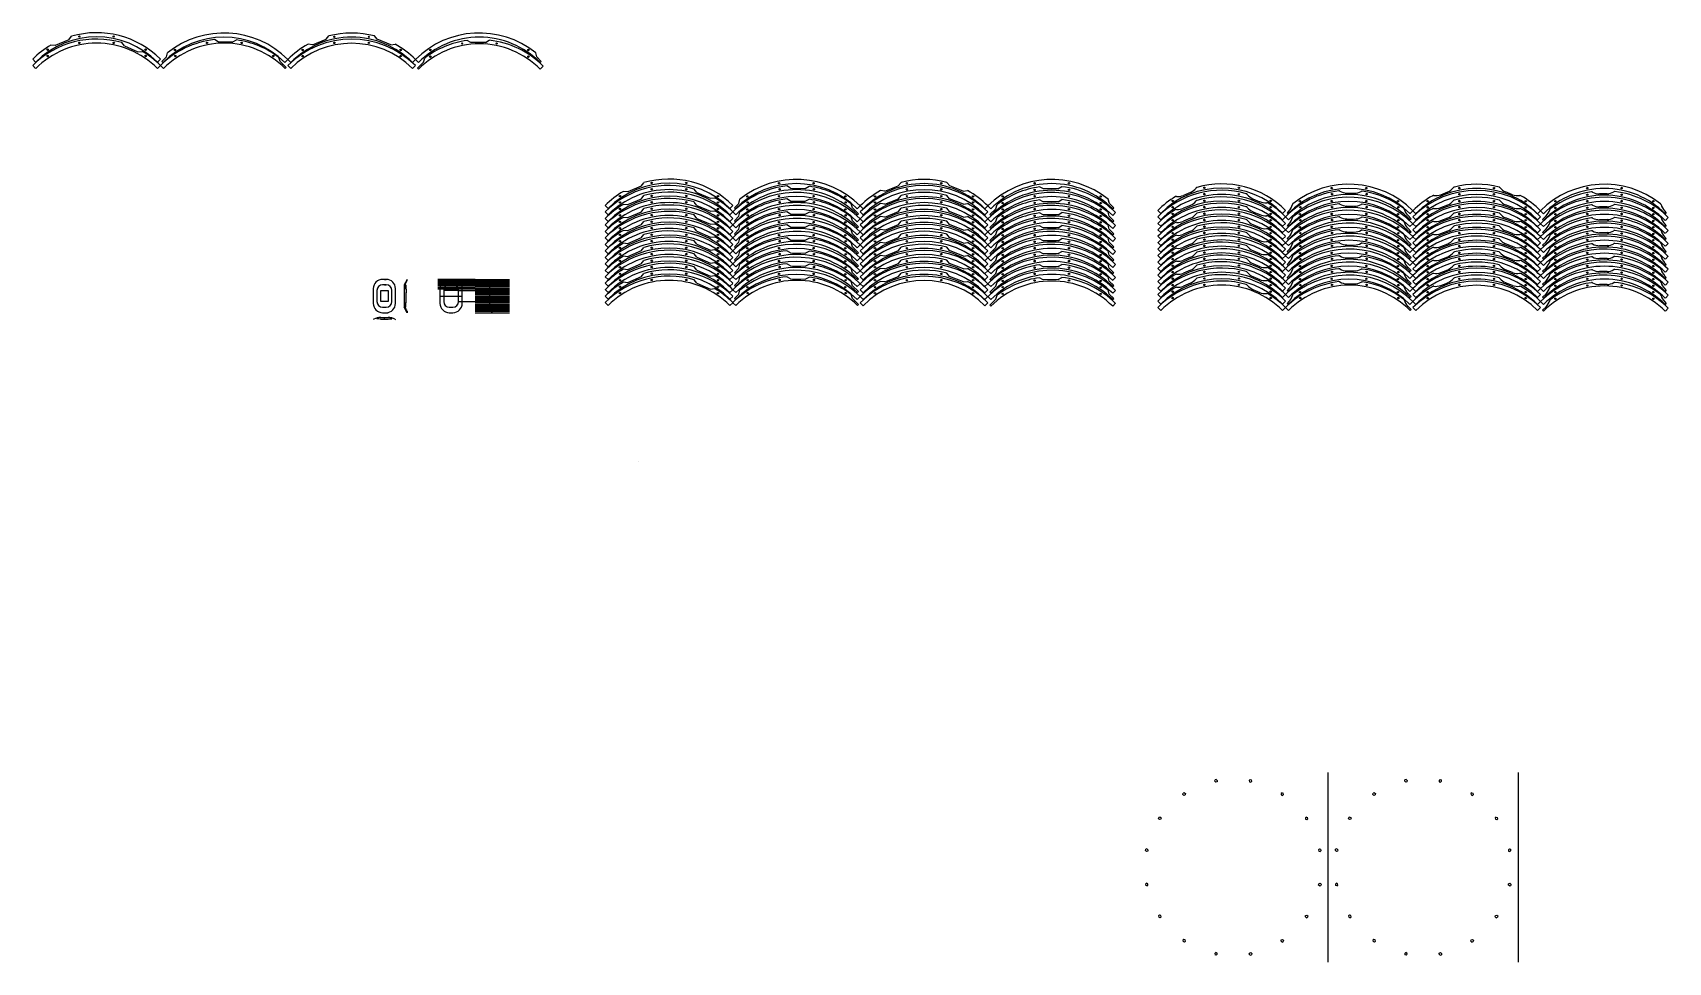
# Model space of a CAD drawing. Header units: millimetres. Extents: x -5261 to 3889, y -3405 to 1689.
# Drawn here: x -5261 to -1730, y -2132 to -125 of the extents above; entities that cross this region are included whole.
import ezdxf

# ---------------------------------------------------------------- set-up
doc = ezdxf.new("R2010")
doc.units = ezdxf.units.MM
doc.layers.add('Capa1', color=7, linetype='Continuous')
doc.layers.add('Predeterminado', color=7, linetype='Continuous')

msp = doc.modelspace()

# ---------------------------------------------------------------- linework, layer by layer
at = {"layer": 'Capa1', "color": 7, "linetype": 'Continuous'}
for p, q in [((-5183, -139.6), (-5212.4, -152.2)), ((-5183, -139.6), (-5177.4, -132.2)), ((-4860.8, -144), (-4868.7, -139.4)), ((-4828.8, -144.4), (-4820.7, -140)), ((-4657.2, -150.6), (-4627.5, -138.7)), ((-4627.5, -138.7), (-4621.7, -131.6)), ((-4517.2, -138.7), (-4523, -131.6)), ((-4487.5, -150.6), (-4517.2, -138.7)), ((-4283.1, -145.4), (-4275.1, -140.8)), ((-5212.4, -152.2), (-5221.5, -151.2)), ((-5063.1, -153.2), (-5068.7, -145.9)), ((-5063.1, -153.2), (-5033.7, -165.9)), ((-5033.7, -165.9), (-5024.5, -164.9)), ((-4972.4, -176.9), (-4970, -168)), ((-4860.8, -144), (-4828.8, -144.4)), ((-4657.2, -150.6), (-4666.4, -149.4)), ((-4487.5, -150.6), (-4478.4, -149.4)), ((-4315.1, -145.9), (-4323.2, -141.4)), ((-4283.1, -145.4), (-4315.1, -145.9)), ((-4172.3, -176.9), (-4174.7, -168)), ((-5254.6, -188), (-5260.9, -181.6)), ((-5254.6, -201.7), (-5260.9, -195.3)), ((-4985.2, -181.6), (-4991.5, -188)), ((-4991.5, -201.7), (-4985.2, -195.3)), ((-4978.8, -201.7), (-4985.2, -195.3)), ((-4972.4, -176.9), (-4981.8, -186.6)), ((-4979.7, -188.7), (-4981.8, -186.6)), ((-4726.9, -186.6), (-4729.5, -177.8)), ((-4713.6, -199.6), (-4726.9, -186.6)), ((-4716.6, -188.7), (-4710.3, -182.3)), ((-4715.7, -201.7), (-4713.6, -199.6)), ((-4703.9, -188.7), (-4710.3, -182.3)), ((-4703.9, -201.9), (-4710.3, -195.5)), ((-4440.9, -201.9), (-4434.5, -195.5)), ((-4440.8, -188.7), (-4434.5, -182.3)), ((-4428.1, -188.7), (-4434.5, -182.3)), ((-4430.2, -201), (-4417, -188.1)), ((-4428.1, -203.1), (-4430.2, -201)), ((-4417, -188.1), (-4414.4, -179.2)), ((-4172.3, -176.9), (-4162.9, -186.6)), ((-4165.1, -188.7), (-4162.9, -186.6)), ((-4165, -203.1), (-4158.7, -196.7)), ((-3947.4, -455.8), (-3976.1, -468.2)), ((-3947.4, -455.8), (-3941.5, -448.4)), ((-3624.5, -460.2), (-3632.8, -455.5)), ((-3593.2, -460.6), (-3584.8, -456.2)), ((-3421, -466.6), (-3392, -455)), ((-3392, -455), (-3385.8, -447.7)), ((-3281, -455), (-3287.1, -447.7)), ((-3252, -466.6), (-3281, -455)), ((-3078.8, -462), (-3087.2, -457.6)), ((-3047.6, -461.6), (-3039.2, -456.9)), ((-2193.4, -459.2), (-2193.3, -459.1)), ((-2093, -459.2), (-2093.2, -459.1)), ((-3976.1, -468.2), (-3985.6, -467.3)), ((-3947.1, -483.7), (-3976.5, -496.3)), ((-3960.6, -464.8), (-3960.6, -464.8)), ((-3960.6, -464.8), (-3960.6, -464.8)), ((-3960.6, -492.8), (-3960.6, -492.8)), ((-3960.6, -492.8), (-3960.6, -492.8)), ((-3947.1, -483.7), (-3941.5, -476.4)), ((-3826.9, -469.5), (-3832.8, -462.1)), ((-3827.2, -497.4), (-3832.8, -490.1)), ((-3826.9, -469.5), (-3798.2, -481.9)), ((-3798.2, -481.9), (-3788.6, -481)), ((-3736.7, -493.3), (-3745.9, -502.7)), ((-3736.7, -493.3), (-3734.1, -484.1)), ((-3624.8, -488.2), (-3632.8, -483.5)), ((-3624.8, -488.2), (-3592.9, -488.6)), ((-3624.5, -460.2), (-3593.2, -460.6)), ((-3592.9, -488.6), (-3584.8, -484.2)), ((-3490.7, -503), (-3493.6, -493.9)), ((-3421, -466.6), (-3430.5, -465.5)), ((-3421.3, -494.7), (-3430.5, -493.5)), ((-3421.3, -494.7), (-3391.6, -482.9)), ((-3391.6, -482.9), (-3385.8, -475.7)), ((-3281.3, -482.9), (-3287.1, -475.7)), ((-3251.6, -494.7), (-3281.3, -482.9)), ((-3267.6, -463.6), (-3267.6, -463.6)), ((-3267.6, -463.6), (-3267.6, -463.6)), ((-3267.6, -491.6), (-3267.6, -491.6)), ((-3267.6, -491.6), (-3267.6, -491.6)), ((-3252, -466.6), (-3242.5, -465.5)), ((-3251.6, -494.7), (-3242.5, -493.5)), ((-3079.2, -490), (-3087.3, -485.6)), ((-3047.2, -489.6), (-3079.2, -490)), ((-3047.6, -461.6), (-3078.8, -462)), ((-3063.1, -464.8), (-3063.1, -464.8)), ((-3063.1, -464.8), (-3063.1, -464.8)), ((-3063.1, -492.8), (-3063.1, -492.8)), ((-3063.1, -492.8), (-3063.1, -492.8)), ((-3047.2, -489.6), (-3039.2, -484.9)), ((-2936.2, -493.3), (-2938.8, -484.1)), ((-2936.2, -493.3), (-2927, -502.7)), ((-2791.1, -478), (-2791.3, -478)), ((-2761.1, -469.3), (-2776, -475.7)), ((-2767.4, -475.3), (-2767.4, -475.3)), ((-2767.4, -475.3), (-2767.4, -475.3)), ((-2749.1, -459.9), (-2749, -459.8)), ((-2749.1, -487.9), (-2749, -487.8)), ((-2638.8, -473.6), (-2638.9, -473.5)), ((-2626.8, -483), (-2611.8, -489.4)), ((-2596.8, -491.7), (-2596.5, -491.6)), ((-2438.4, -466.7), (-2438.6, -466.6)), ((-2423.8, -470.7), (-2407.5, -471)), ((-2392.7, -467.3), (-2392.5, -467.2)), ((-2235.9, -476.2), (-2236.2, -476.1)), ((-2220.8, -474.3), (-2205.7, -468.3)), ((-2193.4, -487.2), (-2193.3, -487.1)), ((-2093, -487.2), (-2093.2, -487.1)), ((-2065.7, -474.3), (-2080.8, -468.3)), ((-2074.4, -474.1), (-2074.4, -474.1)), ((-2074.4, -474.1), (-2074.4, -474.1)), ((-2050.6, -476.2), (-2050.3, -476.1)), ((-1892.9, -468.7), (-1893.1, -468.6)), ((-1861.8, -472.2), (-1878.1, -472.4)), ((-1869.9, -475.3), (-1869.9, -475.3)), ((-1869.9, -475.3), (-1869.9, -475.3)), ((-1847.2, -468.1), (-1846.9, -468)), ((-4018.6, -504.1), (-4025, -497.7)), ((-4018.7, -517.8), (-4025, -511.4)), ((-4018.6, -532.1), (-4025, -525.7)), ((-3976.5, -496.3), (-3985.6, -495.3)), ((-3976.5, -524.3), (-3985.6, -523.3)), ((-3947.1, -511.7), (-3976.5, -524.3)), ((-3960.6, -520.8), (-3960.6, -520.8)), ((-3960.6, -520.8), (-3960.6, -520.8)), ((-3947.1, -511.7), (-3941.5, -504.4)), ((-3827.2, -525.4), (-3832.8, -518.1)), ((-3827.2, -497.4), (-3797.8, -510)), ((-3827.2, -525.4), (-3797.8, -538)), ((-3797.8, -510), (-3788.6, -509)), ((-3749.2, -497.8), (-3755.6, -504.1)), ((-3755.6, -517.8), (-3749.2, -511.5)), ((-3749.2, -525.8), (-3755.6, -532.1)), ((-3742.9, -517.8), (-3749.2, -511.5)), ((-3743.7, -504.8), (-3745.9, -502.7)), ((-3736.5, -521), (-3745.9, -530.7)), ((-3745.5, -506.6), (-3745.5, -506.6)), ((-3745.5, -506.6), (-3745.5, -506.6)), ((-3736.5, -521), (-3734.1, -512.1)), ((-3624.8, -516.2), (-3632.8, -511.5)), ((-3624.8, -516.2), (-3592.9, -516.6)), ((-3592.9, -516.6), (-3584.8, -512.2)), ((-3491, -530.8), (-3493.6, -521.9)), ((-3477.7, -515.7), (-3490.7, -503)), ((-3481.6, -516.1), (-3481.6, -516.1)), ((-3481.6, -516.1), (-3481.6, -516.1)), ((-3480.7, -504.8), (-3474.3, -498.5)), ((-3480.7, -532.8), (-3474.3, -526.5)), ((-3479.8, -517.8), (-3477.7, -515.7)), ((-3468, -504.8), (-3474.3, -498.5)), ((-3468, -518), (-3474.3, -511.6)), ((-3468, -532.8), (-3474.3, -526.5)), ((-3421.3, -522.7), (-3430.5, -521.5)), ((-3421.3, -522.7), (-3391.6, -510.9)), ((-3391.6, -510.9), (-3385.8, -503.7)), ((-3281.3, -510.9), (-3287.1, -503.7)), ((-3251.6, -522.7), (-3281.3, -510.9)), ((-3267.6, -519.6), (-3267.6, -519.6)), ((-3267.6, -519.6), (-3267.6, -519.6)), ((-3251.6, -522.7), (-3242.5, -521.5)), ((-3204.9, -504.8), (-3198.6, -498.5)), ((-3204.9, -518), (-3198.6, -511.6)), ((-3204.9, -532.8), (-3198.6, -526.5)), ((-3192.2, -504.8), (-3198.6, -498.5)), ((-3192.2, -532.8), (-3198.6, -526.5)), ((-3194.3, -517.1), (-3181.3, -504.5)), ((-3192.2, -519.2), (-3194.3, -517.1)), ((-3181.3, -504.5), (-3178.5, -495.4)), ((-3181.1, -532.2), (-3178.5, -523.4)), ((-3079.2, -518), (-3087.3, -513.6)), ((-3047.2, -517.6), (-3079.2, -518)), ((-3063.1, -520.8), (-3063.1, -520.8)), ((-3063.1, -520.8), (-3063.1, -520.8)), ((-3047.2, -517.6), (-3039.2, -512.9)), ((-2936.4, -521), (-2938.8, -512.1)), ((-2936.4, -521), (-2927, -530.7)), ((-2929.2, -504.8), (-2927, -502.7)), ((-2929.1, -519.2), (-2922.8, -512.9)), ((-2825.4, -514.6), (-2831.8, -508.2)), ((-2825.4, -528.3), (-2831.8, -521.9)), ((-2791.1, -506), (-2791.3, -506)), ((-2761.1, -497.3), (-2776, -503.7)), ((-2761.1, -525.3), (-2776, -531.7)), ((-2767.4, -503.3), (-2767.4, -503.3)), ((-2767.4, -503.3), (-2767.4, -503.3)), ((-2749.1, -515.9), (-2749, -515.8)), ((-2638.8, -501.6), (-2638.9, -501.5)), ((-2638.8, -529.6), (-2638.9, -529.5)), ((-2626.8, -511), (-2611.8, -517.4)), ((-2596.8, -519.7), (-2596.5, -519.6)), ((-2556, -508.3), (-2562.4, -514.6)), ((-2562.4, -528.3), (-2556, -522)), ((-2549.7, -528.3), (-2556, -522)), ((-2548.7, -509.2), (-2552.7, -513.2)), ((-2550.5, -515.3), (-2552.7, -513.2)), ((-2552.3, -517.1), (-2552.3, -517.1)), ((-2552.3, -517.1), (-2552.3, -517.1)), ((-2541.2, -495.9), (-2541.2, -495.7)), ((-2541.2, -523.9), (-2541.2, -523.7)), ((-2438.4, -494.7), (-2438.6, -494.6)), ((-2438.4, -522.7), (-2438.6, -522.6)), ((-2423.8, -498.7), (-2407.5, -499)), ((-2423.8, -526.7), (-2407.5, -527)), ((-2392.7, -495.3), (-2392.5, -495.2)), ((-2392.7, -523.3), (-2392.5, -523.2)), ((-2300, -505.7), (-2300, -505.5)), ((-2284.5, -526.2), (-2292.1, -518.8)), ((-2288.4, -526.6), (-2288.4, -526.6)), ((-2288.4, -526.6), (-2288.4, -526.6)), ((-2287.5, -515.3), (-2281.1, -509)), ((-2286.6, -528.3), (-2284.5, -526.2)), ((-2274.8, -515.3), (-2281.1, -509)), ((-2274.8, -528.5), (-2281.1, -522.1)), ((-2235.9, -504.2), (-2236.2, -504.1)), ((-2220.8, -502.3), (-2205.7, -496.3)), ((-2220.8, -530.3), (-2205.7, -524.3)), ((-2193.4, -515.2), (-2193.3, -515.1)), ((-2093, -515.2), (-2093.2, -515.1)), ((-2065.7, -502.3), (-2080.8, -496.3)), ((-2065.7, -530.3), (-2080.8, -524.3)), ((-2074.4, -502.1), (-2074.4, -502.1)), ((-2074.4, -502.1), (-2074.4, -502.1)), ((-2050.6, -504.2), (-2050.3, -504.1)), ((-2011.7, -515.3), (-2005.3, -509)), ((-2011.7, -528.5), (-2005.4, -522.1)), ((-1999, -515.3), (-2005.3, -509)), ((-2001.1, -527.6), (-1993.5, -520.2)), ((-1999, -529.7), (-2001.1, -527.6)), ((-1985.6, -507.1), (-1985.6, -506.9)), ((-1892.9, -496.7), (-1893.1, -496.6)), ((-1892.9, -524.7), (-1893.1, -524.6)), ((-1861.8, -500.2), (-1878.1, -500.4)), ((-1861.8, -528.2), (-1878.1, -528.4)), ((-1869.9, -503.3), (-1869.9, -503.3)), ((-1869.9, -503.3), (-1869.9, -503.3)), ((-1847.2, -496.1), (-1846.9, -496)), ((-1847.2, -524.1), (-1846.9, -524)), ((-1737.7, -509.2), (-1733.8, -513.2)), ((-1735.9, -515.3), (-1733.8, -513.2)), ((-1735.9, -529.7), (-1729.6, -523.4)), ((-4018.7, -545.8), (-4025, -539.4)), ((-4018.6, -560.1), (-4025, -553.7)), ((-3976.5, -552.3), (-3985.6, -551.3)), ((-3947.1, -539.7), (-3976.5, -552.3)), ((-3960.6, -548.8), (-3960.6, -548.8)), ((-3960.6, -548.8), (-3960.6, -548.8)), ((-3947.1, -539.7), (-3941.5, -532.4)), ((-3947.1, -567.7), (-3941.5, -560.4)), ((-3827.2, -553.4), (-3832.8, -546.1)), ((-3827.2, -553.4), (-3797.8, -566)), ((-3797.8, -538), (-3788.6, -537)), ((-3755.6, -545.8), (-3749.2, -539.5)), ((-3749.2, -553.8), (-3755.6, -560.1)), ((-3742.9, -545.8), (-3749.2, -539.5)), ((-3743.7, -532.8), (-3745.9, -530.7)), ((-3736.5, -549), (-3745.9, -558.7)), ((-3743.7, -560.8), (-3745.9, -558.7)), ((-3745.5, -534.6), (-3745.5, -534.6)), ((-3745.5, -534.6), (-3745.5, -534.6)), ((-3745.5, -562.6), (-3745.5, -562.6)), ((-3745.5, -562.6), (-3745.5, -562.6)), ((-3736.5, -549), (-3734.1, -540.1)), ((-3624.8, -544.2), (-3632.8, -539.5)), ((-3624.8, -544.2), (-3592.9, -544.6)), ((-3592.9, -544.6), (-3584.8, -540.2)), ((-3491, -558.8), (-3493.6, -549.9)), ((-3477.7, -543.7), (-3491, -530.8)), ((-3477.7, -571.7), (-3491, -558.8)), ((-3481.6, -544.1), (-3481.6, -544.1)), ((-3481.6, -544.1), (-3481.6, -544.1)), ((-3480.7, -560.8), (-3474.3, -554.5)), ((-3479.8, -545.8), (-3477.7, -543.7)), ((-3468, -546), (-3474.3, -539.6)), ((-3468, -560.8), (-3474.3, -554.5)), ((-3421.3, -550.7), (-3430.5, -549.5)), ((-3421.3, -550.7), (-3391.6, -538.9)), ((-3391.6, -538.9), (-3385.8, -531.7)), ((-3391.6, -566.9), (-3385.8, -559.7)), ((-3281.3, -538.9), (-3287.1, -531.7)), ((-3281.3, -566.9), (-3287.1, -559.7)), ((-3251.6, -550.7), (-3281.3, -538.9)), ((-3267.6, -547.6), (-3267.6, -547.6)), ((-3267.6, -547.6), (-3267.6, -547.6)), ((-3251.6, -550.7), (-3242.5, -549.5)), ((-3204.9, -546), (-3198.6, -539.6)), ((-3204.9, -560.8), (-3198.6, -554.5)), ((-3192.2, -560.8), (-3198.6, -554.5)), ((-3194.3, -545.1), (-3181.1, -532.2)), ((-3192.2, -547.2), (-3194.3, -545.1)), ((-3194.3, -573.1), (-3181.1, -560.2)), ((-3181.1, -560.2), (-3178.5, -551.4)), ((-3079.2, -546), (-3087.3, -541.6)), ((-3047.2, -545.6), (-3079.2, -546)), ((-3063.1, -548.8), (-3063.1, -548.8)), ((-3063.1, -548.8), (-3063.1, -548.8)), ((-3047.2, -545.6), (-3039.2, -540.9)), ((-2936.4, -549), (-2938.8, -540.1)), ((-2936.4, -549), (-2927, -558.7)), ((-2929.2, -532.8), (-2927, -530.7)), ((-2929.2, -560.8), (-2927, -558.7)), ((-2929.1, -547.2), (-2922.8, -540.9)), ((-2825.4, -542.6), (-2831.8, -536.2)), ((-2825.4, -556.3), (-2831.8, -549.9)), ((-2825.4, -570.6), (-2831.8, -564.2)), ((-2791.1, -534), (-2791.3, -534)), ((-2791.1, -562), (-2791.3, -562)), ((-2761.1, -553.3), (-2776, -559.7)), ((-2767.4, -531.3), (-2767.4, -531.3)), ((-2767.4, -531.3), (-2767.4, -531.3)), ((-2767.4, -559.3), (-2767.4, -559.3)), ((-2767.4, -559.3), (-2767.4, -559.3)), ((-2749.1, -543.9), (-2749, -543.8)), ((-2638.8, -557.6), (-2638.9, -557.5)), ((-2626.8, -539), (-2611.8, -545.4)), ((-2596.8, -547.7), (-2596.5, -547.6)), ((-2556, -536.3), (-2562.4, -542.6)), ((-2562.4, -556.3), (-2556, -550)), ((-2556, -564.3), (-2562.4, -570.6)), ((-2549.7, -556.3), (-2556, -550)), ((-2548.7, -537.2), (-2552.7, -541.2)), ((-2550.5, -543.3), (-2552.7, -541.2)), ((-2552.3, -545.1), (-2552.3, -545.1)), ((-2552.3, -545.1), (-2552.3, -545.1)), ((-2541.2, -551.9), (-2541.2, -551.7)), ((-2438.4, -550.7), (-2438.6, -550.6)), ((-2423.8, -554.7), (-2407.5, -555)), ((-2392.7, -551.3), (-2392.5, -551.2)), ((-2300, -533.7), (-2300, -533.5)), ((-2300, -561.7), (-2300, -561.5)), ((-2284.5, -554.2), (-2292.1, -546.8)), ((-2288.4, -554.6), (-2288.4, -554.6)), ((-2288.4, -554.6), (-2288.4, -554.6)), ((-2287.5, -543.3), (-2281.1, -537)), ((-2287.5, -571.3), (-2281.1, -565)), ((-2286.6, -556.3), (-2284.5, -554.2)), ((-2274.8, -543.3), (-2281.1, -537)), ((-2274.8, -556.5), (-2281.1, -550.1)), ((-2274.8, -571.3), (-2281.1, -565)), ((-2235.9, -532.2), (-2236.2, -532.1)), ((-2235.9, -560.2), (-2236.2, -560.1)), ((-2220.8, -558.3), (-2205.7, -552.3)), ((-2193.4, -543.2), (-2193.3, -543.1)), ((-2093, -543.2), (-2093.2, -543.1)), ((-2065.7, -558.3), (-2080.8, -552.3)), ((-2074.4, -530.1), (-2074.4, -530.1)), ((-2074.4, -530.1), (-2074.4, -530.1)), ((-2074.4, -558.1), (-2074.4, -558.1)), ((-2074.4, -558.1), (-2074.4, -558.1)), ((-2050.6, -532.2), (-2050.3, -532.1)), ((-2050.6, -560.2), (-2050.3, -560.1)), ((-2011.7, -543.3), (-2005.3, -537)), ((-2011.7, -556.5), (-2005.4, -550.1)), ((-2011.7, -571.3), (-2005.3, -565)), ((-1999, -543.3), (-2005.3, -537)), ((-1999, -571.3), (-2005.3, -565)), ((-2001.1, -555.6), (-1993.5, -548.2)), ((-1999, -557.7), (-2001.1, -555.6)), ((-1985.6, -535.1), (-1985.6, -534.9)), ((-1985.6, -563.1), (-1985.6, -562.9)), ((-1892.9, -552.7), (-1893.1, -552.6)), ((-1861.8, -556.2), (-1878.1, -556.4)), ((-1869.9, -531.3), (-1869.9, -531.3)), ((-1869.9, -531.3), (-1869.9, -531.3)), ((-1869.9, -559.3), (-1869.9, -559.3)), ((-1869.9, -559.3), (-1869.9, -559.3)), ((-1847.2, -552.1), (-1846.9, -552)), ((-1737.7, -537.2), (-1733.8, -541.2)), ((-1735.9, -543.3), (-1733.8, -541.2)), ((-1735.9, -557.7), (-1729.6, -551.4)), ((-4018.7, -573.8), (-4025, -567.4)), ((-4018.6, -588.1), (-4025, -581.7)), ((-4018.7, -601.8), (-4025, -595.4)), ((-3976.5, -580.3), (-3985.6, -579.3)), ((-3947.1, -567.7), (-3976.5, -580.3)), ((-3947.1, -595.7), (-3976.5, -608.3)), ((-3960.6, -576.8), (-3960.6, -576.8)), ((-3960.6, -576.8), (-3960.6, -576.8)), ((-3947.1, -595.7), (-3941.5, -588.4)), ((-3827.2, -581.4), (-3832.8, -574.1)), ((-3827.2, -581.4), (-3797.8, -594)), ((-3797.8, -566), (-3788.6, -565)), ((-3797.8, -594), (-3788.6, -593)), ((-3755.6, -573.8), (-3749.2, -567.5)), ((-3749.2, -581.8), (-3755.6, -588.1)), ((-3755.6, -601.8), (-3749.2, -595.5)), ((-3742.9, -573.8), (-3749.2, -567.5)), ((-3742.9, -601.8), (-3749.2, -595.5)), ((-3736.5, -577), (-3745.9, -586.7)), ((-3743.7, -588.8), (-3745.9, -586.7)), ((-3745.5, -590.6), (-3745.5, -590.6)), ((-3745.5, -590.6), (-3745.5, -590.6)), ((-3736.5, -577), (-3734.1, -568.1)), ((-3736.5, -605), (-3734.1, -596.1)), ((-3624.8, -572.2), (-3632.8, -567.5)), ((-3624.8, -600.2), (-3632.8, -595.5)), ((-3624.8, -572.2), (-3592.9, -572.6)), ((-3624.8, -600.2), (-3592.9, -600.6)), ((-3592.9, -572.6), (-3584.8, -568.2)), ((-3592.9, -600.6), (-3584.8, -596.2)), ((-3491, -586.8), (-3493.6, -577.9)), ((-3477.7, -599.7), (-3491, -586.8)), ((-3481.6, -572.1), (-3481.6, -572.1)), ((-3481.6, -572.1), (-3481.6, -572.1)), ((-3481.6, -600.1), (-3481.6, -600.1)), ((-3481.6, -600.1), (-3481.6, -600.1)), ((-3480.7, -588.8), (-3474.3, -582.5)), ((-3479.8, -573.8), (-3477.7, -571.7)), ((-3479.8, -601.8), (-3477.7, -599.7)), ((-3468, -574), (-3474.3, -567.6)), ((-3468, -588.8), (-3474.3, -582.5)), ((-3468, -602), (-3474.3, -595.6)), ((-3421.3, -578.7), (-3430.5, -577.5)), ((-3421.3, -578.7), (-3391.6, -566.9)), ((-3421.3, -606.7), (-3391.6, -594.9)), ((-3391.6, -594.9), (-3385.8, -587.7)), ((-3281.3, -594.9), (-3287.1, -587.7)), ((-3251.6, -578.7), (-3281.3, -566.9)), ((-3251.6, -606.7), (-3281.3, -594.9)), ((-3267.6, -575.6), (-3267.6, -575.6)), ((-3267.6, -575.6), (-3267.6, -575.6)), ((-3251.6, -578.7), (-3242.5, -577.5)), ((-3204.9, -574), (-3198.6, -567.6)), ((-3204.9, -588.8), (-3198.6, -582.5)), ((-3204.9, -602), (-3198.6, -595.6)), ((-3192.2, -588.8), (-3198.6, -582.5)), ((-3192.2, -575.2), (-3194.3, -573.1)), ((-3194.3, -601.1), (-3181.1, -588.2)), ((-3181.1, -588.2), (-3178.5, -579.4)), ((-3079.2, -574), (-3087.3, -569.6)), ((-3079.2, -602), (-3087.3, -597.6)), ((-3047.2, -573.6), (-3079.2, -574)), ((-3063.1, -576.8), (-3063.1, -576.8)), ((-3063.1, -576.8), (-3063.1, -576.8)), ((-3047.2, -573.6), (-3039.2, -568.9)), ((-3047.2, -601.6), (-3039.2, -596.9)), ((-2936.4, -577), (-2938.8, -568.1)), ((-2936.4, -605), (-2938.8, -596.1)), ((-2936.4, -577), (-2927, -586.7)), ((-2929.2, -588.8), (-2927, -586.7)), ((-2929.1, -575.2), (-2922.8, -568.9)), ((-2929.1, -603.2), (-2922.8, -596.9)), ((-2825.4, -584.3), (-2831.8, -577.9)), ((-2825.4, -598.6), (-2831.8, -592.2)), ((-2791.1, -590), (-2791.3, -590)), ((-2761.1, -581.3), (-2776, -587.7)), ((-2767.4, -587.3), (-2767.4, -587.3)), ((-2767.4, -587.3), (-2767.4, -587.3)), ((-2749.1, -571.9), (-2749, -571.8)), ((-2749.1, -599.9), (-2749, -599.8)), ((-2638.8, -585.6), (-2638.9, -585.5)), ((-2626.8, -567), (-2611.8, -573.4)), ((-2626.8, -595), (-2611.8, -601.4)), ((-2596.8, -575.7), (-2596.5, -575.6)), ((-2562.4, -584.3), (-2556, -578)), ((-2556, -592.3), (-2562.4, -598.6)), ((-2549.7, -584.3), (-2556, -578)), ((-2548.7, -565.2), (-2552.7, -569.2)), ((-2550.5, -571.3), (-2552.7, -569.2)), ((-2548.7, -593.2), (-2552.7, -597.2)), ((-2550.5, -599.3), (-2552.7, -597.2)), ((-2552.3, -573.1), (-2552.3, -573.1)), ((-2552.3, -573.1), (-2552.3, -573.1)), ((-2541.2, -579.9), (-2541.2, -579.7)), ((-2438.4, -578.7), (-2438.6, -578.6)), ((-2423.8, -582.7), (-2407.5, -583)), ((-2392.7, -579.3), (-2392.5, -579.2)), ((-2300, -589.7), (-2300, -589.5)), ((-2284.5, -582.2), (-2292.1, -574.8)), ((-2288.4, -582.6), (-2288.4, -582.6)), ((-2288.4, -582.6), (-2288.4, -582.6)), ((-2287.5, -599.3), (-2281.1, -593)), ((-2286.6, -584.3), (-2284.5, -582.2)), ((-2274.8, -584.5), (-2281.1, -578.1)), ((-2274.8, -599.3), (-2281.1, -593)), ((-2235.9, -588.2), (-2236.2, -588.1)), ((-2220.8, -586.3), (-2205.7, -580.3)), ((-2193.4, -571.2), (-2193.3, -571.1)), ((-2193.4, -599.2), (-2193.3, -599.1)), ((-2093, -571.2), (-2093.2, -571.1)), ((-2093, -599.2), (-2093.2, -599.1)), ((-2058.4, -589.2), (-2080.8, -580.3)), ((-2074.4, -586.1), (-2074.4, -586.1)), ((-2074.4, -586.1), (-2074.4, -586.1)), ((-2058.4, -589.2), (-2050.4, -588.2)), ((-2011.7, -584.5), (-2005.4, -578.1)), ((-2011.7, -599.3), (-2005.3, -593)), ((-1999, -599.3), (-2005.3, -593)), ((-2001.1, -583.6), (-1993.5, -576.2)), ((-1999, -585.7), (-2001.1, -583.6)), ((-1985.6, -591.1), (-1985.6, -590.9)), ((-1892.9, -580.7), (-1893.1, -580.6)), ((-1861.8, -584.2), (-1878.1, -584.4)), ((-1869.9, -587.3), (-1869.9, -587.3)), ((-1869.9, -587.3), (-1869.9, -587.3)), ((-1847.2, -580.1), (-1847, -580)), ((-1737.7, -565.2), (-1733.8, -569.2)), ((-1737.7, -593.2), (-1733.8, -597.2)), ((-1735.9, -571.3), (-1733.8, -569.2)), ((-1735.9, -585.7), (-1729.6, -579.4)), ((-1735.9, -599.3), (-1733.8, -597.2)), ((-4018.6, -616.1), (-4025, -609.7)), ((-4018.7, -629.8), (-4025, -623.4)), ((-3976.5, -608.3), (-3985.6, -607.3)), ((-3976.5, -636.3), (-3985.6, -635.3)), ((-3947.1, -623.7), (-3976.5, -636.3)), ((-3960.6, -604.8), (-3960.6, -604.8)), ((-3960.6, -604.8), (-3960.6, -604.8)), ((-3960.6, -632.8), (-3960.6, -632.8)), ((-3960.6, -632.8), (-3960.6, -632.8)), ((-3947.1, -623.7), (-3941.5, -616.4)), ((-3827.2, -609.4), (-3832.8, -602.1)), ((-3827.2, -637.4), (-3832.8, -630.1)), ((-3827.2, -609.4), (-3797.8, -622)), ((-3797.8, -622), (-3788.6, -621)), ((-3749.2, -609.8), (-3755.6, -616.1)), ((-3755.6, -629.8), (-3749.2, -623.5)), ((-3742.9, -629.8), (-3749.2, -623.5)), ((-3736.5, -605), (-3745.9, -614.7)), ((-3743.7, -616.8), (-3745.9, -614.7)), ((-3736.5, -633), (-3745.9, -642.7)), ((-3745.5, -618.6), (-3745.5, -618.6)), ((-3745.5, -618.6), (-3745.5, -618.6)), ((-3736.5, -633), (-3734.1, -624.1)), ((-3624.8, -628.2), (-3632.8, -623.5)), ((-3624.8, -628.2), (-3592.9, -628.6)), ((-3592.9, -628.6), (-3584.8, -624.2)), ((-3491, -614.8), (-3493.6, -605.9)), ((-3491, -642.8), (-3493.6, -633.9)), ((-3477.7, -627.7), (-3491, -614.8)), ((-3481.6, -628.1), (-3481.6, -628.1)), ((-3481.6, -628.1), (-3481.6, -628.1)), ((-3480.7, -616.8), (-3474.3, -610.5)), ((-3479.8, -629.8), (-3477.7, -627.7)), ((-3468, -616.8), (-3474.3, -610.5)), ((-3468, -630), (-3474.3, -623.6)), ((-3421.3, -606.7), (-3430.5, -605.5)), ((-3421.3, -634.7), (-3430.5, -633.5)), ((-3421.3, -634.7), (-3391.6, -622.9)), ((-3391.6, -622.9), (-3385.8, -615.7)), ((-3281.3, -622.9), (-3287.1, -615.7)), ((-3251.6, -634.7), (-3281.3, -622.9)), ((-3267.6, -603.6), (-3267.6, -603.6)), ((-3267.6, -603.6), (-3267.6, -603.6)), ((-3267.6, -631.6), (-3267.6, -631.6)), ((-3267.6, -631.6), (-3267.6, -631.6)), ((-3251.6, -606.7), (-3242.5, -605.5)), ((-3251.6, -634.7), (-3242.5, -633.5)), ((-3204.9, -616.8), (-3198.6, -610.5)), ((-3204.9, -630), (-3198.6, -623.6)), ((-3192.2, -616.8), (-3198.6, -610.5)), ((-3192.2, -603.2), (-3194.3, -601.1)), ((-3194.3, -629.1), (-3181.1, -616.2)), ((-3192.2, -631.2), (-3194.3, -629.1)), ((-3181.1, -616.2), (-3178.5, -607.4)), ((-3181.1, -644.2), (-3178.5, -635.4)), ((-3079.2, -630), (-3087.3, -625.6)), ((-3047.2, -601.6), (-3079.2, -602)), ((-3047.2, -629.6), (-3079.2, -630)), ((-3063.1, -604.8), (-3063.1, -604.8)), ((-3063.1, -604.8), (-3063.1, -604.8)), ((-3063.1, -632.8), (-3063.1, -632.8)), ((-3063.1, -632.8), (-3063.1, -632.8)), ((-3047.2, -629.6), (-3039.2, -624.9)), ((-2936.4, -633), (-2938.8, -624.1)), ((-2936.4, -605), (-2927, -614.7)), ((-2936.4, -633), (-2927, -642.7)), ((-2929.2, -616.8), (-2927, -614.7)), ((-2929.1, -631.2), (-2922.8, -624.9)), ((-2825.4, -612.3), (-2831.8, -605.9)), ((-2825.4, -626.6), (-2831.8, -620.2)), ((-2825.4, -640.3), (-2831.8, -633.9)), ((-2791.1, -618), (-2791.3, -618)), ((-2761.1, -609.3), (-2776, -615.7)), ((-2767.4, -615.3), (-2767.4, -615.3)), ((-2767.4, -615.3), (-2767.4, -615.3)), ((-2749.1, -627.9), (-2749, -627.8)), ((-2638.8, -613.6), (-2638.9, -613.5)), ((-2626.8, -623), (-2611.8, -629.4)), ((-2596.8, -603.7), (-2596.6, -603.7)), ((-2596.8, -631.7), (-2596.6, -631.7)), ((-2562.4, -612.3), (-2556, -606)), ((-2556, -620.3), (-2562.4, -626.6)), ((-2562.4, -640.3), (-2556, -634)), ((-2549.7, -612.3), (-2556, -606)), ((-2549.7, -640.3), (-2556, -634)), ((-2548.7, -621.2), (-2552.7, -625.2)), ((-2550.5, -627.3), (-2552.7, -625.2)), ((-2552.3, -601.1), (-2552.3, -601.1)), ((-2552.3, -601.1), (-2552.3, -601.1)), ((-2552.3, -629.1), (-2552.3, -629.1)), ((-2552.3, -629.1), (-2552.3, -629.1)), ((-2541.2, -607.9), (-2541.2, -607.7)), ((-2438.4, -606.7), (-2438.6, -606.6)), ((-2438.4, -634.7), (-2438.6, -634.6)), ((-2423.8, -610.7), (-2407.5, -611)), ((-2392.7, -607.3), (-2392.5, -607.2)), ((-2392.7, -635.3), (-2392.5, -635.2)), ((-2300, -617.7), (-2300, -617.5)), ((-2284.5, -610.2), (-2292.1, -602.8)), ((-2284.5, -638.2), (-2292.1, -630.8)), ((-2288.4, -610.6), (-2288.4, -610.6)), ((-2288.4, -610.6), (-2288.4, -610.6)), ((-2287.5, -627.3), (-2281.1, -621)), ((-2286.6, -612.3), (-2284.5, -610.2)), ((-2274.8, -612.5), (-2281.1, -606.1)), ((-2274.8, -627.3), (-2281.1, -621)), ((-2274.8, -640.5), (-2281.1, -634.1)), ((-2235.9, -616.2), (-2236.2, -616.1)), ((-2220.8, -614.3), (-2205.7, -608.3)), ((-2193.4, -627.2), (-2193.3, -627.1)), ((-2093, -627.2), (-2093.2, -627.1)), ((-2065.7, -614.3), (-2080.8, -608.3)), ((-2074.4, -614.1), (-2074.4, -614.1)), ((-2074.4, -614.1), (-2074.4, -614.1)), ((-2050.6, -616.2), (-2050.3, -616.1)), ((-2011.7, -612.5), (-2005.4, -606.1)), ((-2011.7, -627.3), (-2005.3, -621)), ((-2011.7, -640.5), (-2005.4, -634.1)), ((-1999, -627.3), (-2005.3, -621)), ((-2001.1, -611.6), (-1993.5, -604.2)), ((-1999, -613.7), (-2001.1, -611.6)), ((-2001.1, -639.6), (-1993.5, -632.2)), ((-1985.6, -619.1), (-1985.6, -618.9)), ((-1892.9, -608.7), (-1893, -608.6)), ((-1861.8, -612.2), (-1878.1, -612.4)), ((-1869.9, -615.3), (-1869.9, -615.3)), ((-1869.9, -615.3), (-1869.9, -615.3)), ((-1847.2, -608.1), (-1846.9, -608)), ((-1737.7, -621.2), (-1733.8, -625.2)), ((-1735.9, -613.7), (-1729.6, -607.4)), ((-1735.9, -627.3), (-1733.8, -625.2)), ((-1735.9, -641.7), (-1729.6, -635.4)), ((-4497.6, -657.1), (-4505.6, -657.1)), ((-4497.6, -669.1), (-4505.6, -669.1)), ((-4501.6, -657.1), (-4497.6, -657.1)), ((-4501.6, -669.1), (-4497.6, -669.1)), ((-4452.6, -657.1), (-4458.6, -669.1)), ((-4458.6, -669.1), (-4458.6, -717.1)), ((-4458.6, -669.1), (-4457.1, -669.1)), ((-4457.1, -669.5), (-4458.6, -681.1)), ((-4457.1, -669.1), (-4457.1, -666.1)), ((-4457.1, -666.1), (-4455.6, -666.1)), ((-4456.6, -669.1), (-4456.1, -669.1)), ((-4455.6, -666.1), (-4455.6, -663.1)), ((-4455.6, -663.1), (-4454.1, -663.1)), ((-4455.6, -669.6), (-4454.9, -685.9)), ((-4454.1, -663.1), (-4454.1, -660.1)), ((-4454.1, -660.1), (-4452.6, -660.1)), ((-4452.6, -660.1), (-4452.6, -657.1)), ((-4305.9, -657.1), (-4386.4, -657.1)), ((-4305.9, -660.1), (-4386.4, -660.1)), ((-4305.9, -663.1), (-4386.4, -663.1)), ((-4305.9, -666.1), (-4386.4, -666.1)), ((-4305.9, -669.1), (-4386.4, -669.1)), ((-4353.6, -657.1), (-4361.6, -657.1)), ((-4353.6, -669.1), (-4361.6, -669.1)), ((-4343.1, -660.1), (-4343.1, -663.1)), ((-4339.3, -663.1), (-4339.3, -666.1)), ((-4336.9, -666.1), (-4336.9, -669.1)), ((-4335.3, -669.1), (-4335.3, -672.1)), ((-4305.9, -657.1), (-4231.7, -657.1)), ((-4305.9, -660.1), (-4231.7, -660.1)), ((-4305.9, -663.1), (-4231.7, -663.1)), ((-4305.9, -666.1), (-4231.7, -666.1)), ((-4305.9, -669.1), (-4231.7, -669.1)), ((-4268.8, -657.1), (-4274.8, -669.1)), ((-4274.8, -669.1), (-4274.8, -717.1)), ((-4018.6, -644.1), (-4025, -637.7)), ((-4018.7, -657.8), (-4025, -651.4)), ((-4018.6, -672.1), (-4025, -665.7)), ((-3976.5, -664.3), (-3985.6, -663.3)), ((-3947.1, -651.7), (-3976.5, -664.3)), ((-3960.6, -660.8), (-3960.6, -660.8)), ((-3960.6, -660.8), (-3960.6, -660.8)), ((-3947.1, -651.7), (-3941.5, -644.4)), ((-3827.2, -665.4), (-3832.8, -658.1)), ((-3827.2, -637.4), (-3797.8, -650)), ((-3827.2, -665.4), (-3797.8, -678)), ((-3797.8, -650), (-3788.6, -649)), ((-3749.2, -637.8), (-3755.6, -644.1)), ((-3755.6, -657.8), (-3749.2, -651.5)), ((-3749.2, -665.8), (-3755.6, -672.1)), ((-3742.9, -657.8), (-3749.2, -651.5)), ((-3743.7, -644.8), (-3745.9, -642.7)), ((-3736.5, -661), (-3745.9, -670.7)), ((-3743.7, -672.8), (-3745.9, -670.7)), ((-3745.5, -646.6), (-3745.5, -646.6)), ((-3745.5, -646.6), (-3745.5, -646.6)), ((-3736.5, -661), (-3734.1, -652.1)), ((-3624.8, -656.2), (-3632.8, -651.5)), ((-3624.8, -656.2), (-3592.9, -656.6)), ((-3592.9, -656.6), (-3584.8, -652.2)), ((-3491, -670.8), (-3493.6, -661.9)), ((-3477.7, -655.7), (-3491, -642.8)), ((-3477.7, -683.7), (-3491, -670.8)), ((-3481.6, -656.1), (-3481.6, -656.1)), ((-3481.6, -656.1), (-3481.6, -656.1)), ((-3480.7, -644.8), (-3474.3, -638.5)), ((-3480.7, -672.8), (-3474.3, -666.5)), ((-3479.8, -657.8), (-3477.7, -655.7)), ((-3468, -644.8), (-3474.3, -638.5)), ((-3468, -658), (-3474.3, -651.6)), ((-3468, -672.8), (-3474.3, -666.5)), ((-3421.3, -662.7), (-3430.5, -661.5)), ((-3421.3, -662.7), (-3391.6, -650.9)), ((-3391.6, -650.9), (-3385.8, -643.7)), ((-3281.3, -650.9), (-3287.1, -643.7)), ((-3251.6, -662.7), (-3281.3, -650.9)), ((-3267.6, -659.6), (-3267.6, -659.6)), ((-3267.6, -659.6), (-3267.6, -659.6)), ((-3251.6, -662.7), (-3242.5, -661.5)), ((-3204.9, -644.8), (-3198.6, -638.5)), ((-3204.9, -658), (-3198.6, -651.6)), ((-3204.9, -672.8), (-3198.6, -666.5)), ((-3192.2, -644.8), (-3198.6, -638.5)), ((-3192.2, -672.8), (-3198.6, -666.5)), ((-3194.3, -657.1), (-3181.1, -644.2)), ((-3192.2, -659.2), (-3194.3, -657.1)), ((-3181.1, -672.2), (-3178.5, -663.4)), ((-3079.2, -658), (-3087.3, -653.6)), ((-3047.2, -657.6), (-3079.2, -658)), ((-3063.1, -660.8), (-3063.1, -660.8)), ((-3063.1, -660.8), (-3063.1, -660.8)), ((-3047.2, -657.6), (-3039.2, -652.9)), ((-2936.4, -661), (-2938.8, -652.1)), ((-2936.4, -661), (-2927, -670.7)), ((-2929.2, -644.8), (-2927, -642.7)), ((-2929.2, -672.8), (-2927, -670.7)), ((-2929.1, -659.2), (-2922.8, -652.9)), ((-2825.4, -654.6), (-2831.8, -648.2)), ((-2825.4, -668.3), (-2831.8, -661.9)), ((-2791.1, -646), (-2791.3, -646)), ((-2761.1, -637.3), (-2776, -643.7)), ((-2761.1, -665.3), (-2776, -671.7)), ((-2767.4, -643.3), (-2767.4, -643.3)), ((-2767.4, -643.3), (-2767.4, -643.3)), ((-2749.1, -655.9), (-2749, -655.8)), ((-2638.8, -641.6), (-2638.9, -641.5)), ((-2638.8, -669.6), (-2638.9, -669.5)), ((-2626.8, -651), (-2611.8, -657.4)), ((-2596.8, -659.7), (-2596.6, -659.7)), ((-2556, -648.3), (-2562.4, -654.6)), ((-2562.4, -668.3), (-2556, -662)), ((-2549.7, -668.3), (-2556, -662)), ((-2548.7, -649.2), (-2552.7, -653.2)), ((-2550.5, -655.3), (-2552.7, -653.2)), ((-2552.3, -657.1), (-2552.3, -657.1)), ((-2552.3, -657.1), (-2552.3, -657.1)), ((-2541.2, -635.9), (-2541.2, -635.7)), ((-2541.2, -663.9), (-2541.2, -663.7)), ((-2438.4, -662.7), (-2438.6, -662.6)), ((-2423.8, -638.7), (-2407.5, -639)), ((-2423.8, -666.7), (-2407.5, -667)), ((-2392.7, -663.3), (-2392.5, -663.2)), ((-2300, -645.7), (-2300, -645.5)), ((-2284.5, -666.2), (-2292.1, -658.8)), ((-2288.4, -638.6), (-2288.4, -638.6)), ((-2288.4, -638.6), (-2288.4, -638.6)), ((-2288.4, -666.6), (-2288.4, -666.6)), ((-2288.4, -666.6), (-2288.4, -666.6)), ((-2287.5, -655.3), (-2281.1, -649)), ((-2286.6, -640.3), (-2284.5, -638.2)), ((-2286.6, -668.3), (-2284.5, -666.2)), ((-2274.8, -655.3), (-2281.1, -649)), ((-2274.8, -668.5), (-2281.1, -662.1)), ((-2235.9, -644.2), (-2236.2, -644.1)), ((-2220.8, -642.3), (-2205.7, -636.3)), ((-2220.8, -670.3), (-2205.7, -664.3)), ((-2193.4, -655.2), (-2193.3, -655.1)), ((-2093, -655.2), (-2093.2, -655.1)), ((-2065.7, -642.3), (-2080.8, -636.3)), ((-2065.7, -670.3), (-2080.8, -664.3)), ((-2074.4, -642.1), (-2074.4, -642.1)), ((-2074.4, -642.1), (-2074.4, -642.1)), ((-2074.4, -670.1), (-2074.4, -670.1)), ((-2074.4, -670.1), (-2074.4, -670.1)), ((-2050.6, -644.2), (-2050.3, -644.1)), ((-2011.7, -655.3), (-2005.3, -649)), ((-2011.7, -668.5), (-2005.4, -662.1)), ((-1999, -655.3), (-2005.3, -649)), ((-1999, -641.7), (-2001.1, -639.6)), ((-2001.1, -667.6), (-1993.5, -660.2)), ((-1999, -669.7), (-2001.1, -667.6)), ((-1985.6, -647.1), (-1985.6, -646.9)), ((-1892.9, -664.7), (-1893.1, -664.6)), ((-1892.9, -636.7), (-1893, -636.6)), ((-1861.8, -640.2), (-1878.1, -640.4)), ((-1861.8, -668.2), (-1878.1, -668.4)), ((-1869.9, -643.3), (-1869.9, -643.3)), ((-1869.9, -643.3), (-1869.9, -643.3)), ((-1737.7, -649.2), (-1733.8, -653.2)), ((-1735.9, -655.3), (-1733.8, -653.2)), ((-1735.9, -669.7), (-1729.6, -663.4)), ((-4525.6, -677.1), (-4525.6, -709.1)), ((-4517.6, -681.1), (-4517.6, -705.1)), ((-4509.6, -681.1), (-4493.6, -681.1)), ((-4509.6, -705.1), (-4509.6, -681.1)), ((-4493.6, -705.1), (-4509.6, -705.1)), ((-4493.6, -681.1), (-4493.6, -705.1)), ((-4485.6, -705.1), (-4485.6, -681.1)), ((-4477.6, -709.1), (-4477.6, -677.1)), ((-4458.6, -705.1), (-4457.1, -716.6)), ((-4455.6, -716.6), (-4454.9, -700.3)), ((-4305.9, -672.1), (-4386.4, -672.1)), ((-4305.9, -675.1), (-4386.4, -675.1)), ((-4305.9, -678.1), (-4386.4, -678.1)), ((-4381.6, -677.1), (-4381.6, -709.1)), ((-4381.6, -693.1), (-4333.6, -693.1)), ((-4373.6, -681.1), (-4373.6, -705.1)), ((-4341.6, -681.1), (-4373.6, -681.1)), ((-4345.7, -672.1), (-4345.7, -675.1)), ((-4343.2, -675.1), (-4343.2, -678.1)), ((-4343.2, -678.1), (-4342, -678.1)), ((-4342, -678.1), (-4342, -681.1)), ((-4341.6, -681.1), (-4342, -681.1)), ((-4341.6, -705.1), (-4341.6, -681.1)), ((-4341.6, -681.1), (-4305.9, -681.1)), ((-4341.6, -705.1), (-4305.9, -705.1)), ((-4334.3, -672.1), (-4334.3, -675.1)), ((-4333.7, -675.1), (-4333.7, -678.1)), ((-4333.6, -709.1), (-4333.6, -677.1)), ((-4305.9, -672.1), (-4231.7, -672.1)), ((-4305.9, -675.1), (-4231.7, -675.1)), ((-4305.9, -678.1), (-4231.7, -678.1)), ((-4305.9, -681.1), (-4231.7, -681.1)), ((-4305.9, -684.1), (-4231.7, -684.1)), ((-4305.9, -687.1), (-4231.7, -687.1)), ((-4305.9, -690.1), (-4231.7, -690.1)), ((-4305.9, -693.1), (-4231.7, -693.1)), ((-4305.9, -696.1), (-4231.7, -696.1)), ((-4305.9, -699.1), (-4231.7, -699.1)), ((-4305.9, -702.1), (-4231.7, -702.1)), ((-4305.9, -705.1), (-4231.7, -705.1)), ((-4018.7, -685.8), (-4025, -679.4)), ((-4018.6, -700.1), (-4025, -693.7)), ((-3797.8, -678), (-3788.6, -677)), ((-3755.6, -685.8), (-3749.2, -679.5)), ((-3749.2, -693.8), (-3755.6, -700.1)), ((-3742.9, -685.8), (-3749.2, -679.5)), ((-3736.5, -689), (-3745.9, -698.7)), ((-3743.7, -700.8), (-3745.9, -698.7)), ((-3745.5, -674.6), (-3745.5, -674.6)), ((-3745.5, -674.6), (-3745.5, -674.6)), ((-3745.5, -702.6), (-3745.5, -702.6)), ((-3745.5, -702.6), (-3745.5, -702.6)), ((-3736.5, -689), (-3734.1, -680.1)), ((-3491, -698.8), (-3493.6, -689.9)), ((-3477.7, -711.7), (-3491, -698.8)), ((-3481.6, -684.1), (-3481.6, -684.1)), ((-3481.6, -684.1), (-3481.6, -684.1)), ((-3480.7, -700.8), (-3474.3, -694.5)), ((-3479.8, -685.8), (-3477.7, -683.7)), ((-3468, -686), (-3474.3, -679.6)), ((-3468, -700.8), (-3474.3, -694.5)), ((-3204.9, -686), (-3198.6, -679.6)), ((-3204.9, -700.8), (-3198.6, -694.5)), ((-3192.2, -700.8), (-3198.6, -694.5)), ((-3194.3, -685.1), (-3181.1, -672.2)), ((-3192.2, -687.2), (-3194.3, -685.1)), ((-3194.3, -713.1), (-3181.1, -700.2)), ((-3181.1, -700.2), (-3178.5, -691.4)), ((-2936.4, -689), (-2938.8, -680.1)), ((-2936.4, -689), (-2927, -698.7)), ((-2929.2, -700.8), (-2927, -698.7)), ((-2929.1, -687.2), (-2922.8, -680.9)), ((-2825.4, -682.6), (-2831.8, -676.2)), ((-2825.4, -696.3), (-2831.8, -689.9)), ((-2825.4, -710.6), (-2831.8, -704.2)), ((-2791.1, -674), (-2791.3, -674)), ((-2767.4, -671.3), (-2767.4, -671.3)), ((-2767.4, -671.3), (-2767.4, -671.3)), ((-2626.8, -679), (-2611.8, -685.4)), ((-2596.8, -687.7), (-2596.6, -687.7)), ((-2556, -676.3), (-2562.4, -682.6)), ((-2562.4, -696.3), (-2556, -690)), ((-2556, -704.3), (-2562.4, -710.6)), ((-2549.7, -696.3), (-2556, -690)), ((-2548.7, -677.2), (-2552.7, -681.2)), ((-2550.5, -683.3), (-2552.7, -681.2)), ((-2548.7, -705.2), (-2552.7, -709.2)), ((-2552.3, -685.1), (-2552.3, -685.1)), ((-2552.3, -685.1), (-2552.3, -685.1)), ((-2541.2, -691.9), (-2541.2, -691.7)), ((-2300, -673.7), (-2300, -673.5)), ((-2300, -701.7), (-2300, -701.5)), ((-2284.5, -694.2), (-2292.1, -686.8)), ((-2288.4, -694.6), (-2288.4, -694.6)), ((-2288.4, -694.6), (-2288.4, -694.6)), ((-2287.5, -683.3), (-2281.1, -677)), ((-2287.5, -711.3), (-2281.1, -705)), ((-2286.6, -696.3), (-2284.5, -694.2)), ((-2274.8, -683.3), (-2281.1, -677)), ((-2274.8, -696.5), (-2281.1, -690.1)), ((-2274.8, -711.3), (-2281.1, -705)), ((-2235.9, -672.2), (-2236.2, -672.1)), ((-2050.6, -672.2), (-2050.3, -672.1)), ((-2011.7, -683.3), (-2005.3, -677)), ((-2011.7, -696.5), (-2005.4, -690.1)), ((-2011.7, -711.3), (-2005.3, -705)), ((-1999, -683.3), (-2005.3, -677)), ((-1999, -711.3), (-2005.3, -705)), ((-2001.1, -695.6), (-1993.5, -688.2)), ((-1999, -697.7), (-2001.1, -695.6)), ((-1985.6, -675.1), (-1985.6, -674.9)), ((-1985.6, -703.1), (-1985.6, -702.9)), ((-1869.9, -671.3), (-1869.9, -671.3)), ((-1869.9, -671.3), (-1869.9, -671.3)), ((-1737.7, -677.2), (-1733.8, -681.2)), ((-1737.7, -705.2), (-1733.8, -709.2)), ((-1735.9, -683.3), (-1733.8, -681.2)), ((-1735.9, -697.7), (-1729.6, -691.4)), ((-4517.6, -741.3), (-4517.6, -741.9)), ((-4509.6, -739.4), (-4517.2, -740.8)), ((-4509.8, -739.4), (-4493.5, -739.4)), ((-4505.6, -717.1), (-4497.6, -717.1)), ((-4505.6, -729.1), (-4497.6, -729.1)), ((-4501.6, -717.1), (-4497.6, -717.1)), ((-4501.6, -729.1), (-4493.6, -729.1)), ((-4501.6, -743.9), (-4501.6, -739.4)), ((-4493.6, -728.7), (-4493.6, -729.1)), ((-4493.6, -739.4), (-4486, -740.8)), ((-4485.6, -741.3), (-4485.6, -741.9)), ((-4452.6, -729.1), (-4458.6, -717.1)), ((-4458.6, -717.1), (-4457.1, -717.1)), ((-4457.1, -717.1), (-4457.1, -720.1)), ((-4457.1, -720.1), (-4455.6, -720.1)), ((-4456.1, -717.1), (-4456.6, -717.1)), ((-4455.6, -720.1), (-4455.6, -723.1)), ((-4455.6, -723.1), (-4454.1, -723.1)), ((-4454.1, -723.1), (-4454.1, -726.1)), ((-4454.1, -726.1), (-4452.6, -726.1)), ((-4452.6, -726.1), (-4452.6, -729.1)), ((-4361.6, -717.1), (-4353.6, -717.1)), ((-4361.6, -729.1), (-4353.6, -729.1)), ((-4305.9, -708.1), (-4231.7, -708.1)), ((-4305.9, -711.1), (-4231.7, -711.1)), ((-4305.9, -714.1), (-4231.7, -714.1)), ((-4305.9, -717.1), (-4231.7, -717.1)), ((-4305.9, -720.1), (-4231.7, -720.1)), ((-4305.9, -723.1), (-4231.7, -723.1)), ((-4305.9, -726.1), (-4231.7, -726.1)), ((-4305.9, -729.1), (-4231.7, -729.1)), ((-4268.8, -729.1), (-4274.8, -717.1)), ((-4018.7, -713.8), (-4025, -707.4)), ((-3755.6, -713.8), (-3749.2, -707.5)), ((-3742.9, -713.8), (-3749.2, -707.5)), ((-3481.6, -712.1), (-3481.6, -712.1)), ((-3481.6, -712.1), (-3481.6, -712.1)), ((-3479.8, -713.8), (-3477.7, -711.7)), ((-3468, -714), (-3474.3, -707.6)), ((-3204.9, -714), (-3198.6, -707.6)), ((-3192.2, -715.2), (-3194.3, -713.1)), ((-2929.1, -715.2), (-2922.8, -708.9)), ((-2825.4, -724.3), (-2831.8, -717.9)), ((-2562.4, -724.3), (-2556, -718)), ((-2549.7, -724.3), (-2556, -718)), ((-2550.5, -711.3), (-2552.7, -709.2)), ((-2552.3, -713.1), (-2552.3, -713.1)), ((-2552.3, -713.1), (-2552.3, -713.1)), ((-2284.5, -722.2), (-2292.1, -714.8)), ((-2288.4, -722.6), (-2288.4, -722.6)), ((-2288.4, -722.6), (-2288.4, -722.6)), ((-2286.6, -724.3), (-2284.5, -722.2)), ((-2274.8, -724.5), (-2281.1, -718.1)), ((-2011.7, -724.5), (-2005.4, -718.1)), ((-2001.1, -723.6), (-1993.5, -716.2)), ((-1999, -725.7), (-2001.1, -723.6)), ((-1735.9, -711.3), (-1733.8, -709.2)), ((-1735.9, -725.7), (-1729.6, -719.4)), ((-4524.5, -743.2), (-4525.6, -743.9)), ((-4509.7, -742.9), (-4517.2, -742.4)), ((-4493.6, -742.9), (-4486.1, -742.4)), ((-4478.8, -743.2), (-4477.6, -743.9)), ((-3952.5, -1051.3), (-3952.5, -1051.3)), ((-3952.5, -1051.3), (-3952.5, -1051.3)), ((-2463.9, -2131.9), (-2463.9, -1721.9)), ((-2053.9, -1721.9), (-2053.9, -2131.9))]:
    msp.add_line(p, q, dxfattribs=at)
for centre in [(-5160.2, -132.7), (-5085.9, -132.7), (-4609.5, -133.4), (-4535.2, -133.4), (-5228.9, -161.1), (-5228.9, -174.8), (-5160.2, -146.4), (-5085.9, -146.4), (-5017.2, -161.1), (-5017.2, -174.8), (-4954, -161.8), (-4953.1, -174.8), (-4884.4, -146.4), (-4810.1, -146.4), (-4741.4, -174.8), (-4678.2, -161.8), (-4678.2, -175), (-4609.5, -146.6), (-4535.2, -146.6), (-4466.5, -161.8), (-4466.5, -175), (-4402.4, -161.8), (-4402.4, -176.2), (-4333.7, -147.8), (-4259.4, -147.8), (-4190.7, -161.8), (-4190.7, -176.2), (-3924.3, -448.8), (-3850, -448.8), (-3649.4, -449.5), (-3575.1, -449.5), (-3373.6, -449.5), (-3299.3, -449.5), (-3097.8, -449.5), (-3023.5, -449.5), (-2731.1, -459.3), (-2656.7, -459.3), (-2456.2, -460), (-2381.8, -460), (-2180.4, -460), (-2106.1, -460), (-1904.6, -460), (-1830.3, -460), (-3993, -477.2), (-3993, -490.9), (-3924.3, -462.5), (-3924.3, -476.8), (-3924.3, -490.5), (-3850, -462.5), (-3850, -476.8), (-3850, -490.5), (-3781.3, -477.2), (-3781.3, -490.9), (-3718.1, -478), (-3717.2, -490.9), (-3649.4, -477.5), (-3648.5, -462.5), (-3648.5, -490.5), (-3575.1, -477.5), (-3574.2, -462.5), (-3574.2, -490.5), (-3506.4, -478), (-3505.5, -490.9), (-3442.3, -478), (-3442.3, -491.1), (-3373.6, -462.7), (-3373.6, -477.5), (-3373.6, -490.7), (-3299.3, -462.7), (-3299.3, -477.5), (-3299.3, -490.7), (-3230.6, -478), (-3230.6, -491.1), (-3166.5, -478), (-3166.5, -492.4), (-3097.8, -463.9), (-3097.8, -477.5), (-3097.8, -491.9), (-3023.5, -463.9), (-3023.5, -477.5), (-3023.5, -491.9), (-2954.8, -478), (-2954.8, -492.4), (-2799.7, -487.7), (-2731.1, -473), (-2731.1, -487.3), (-2656.8, -473), (-2656.7, -487.3), (-2588.1, -487.7), (-2524.8, -488.5), (-2456.2, -488), (-2455.3, -473), (-2381.8, -488), (-2381, -473), (-2313.2, -488.5), (-2249.1, -488.5), (-2180.4, -473.2), (-2180.4, -488), (-2106.1, -473.2), (-2106.1, -488), (-2037.4, -488.5), (-1973.3, -488.5), (-1904.6, -474.4), (-1904.6, -488), (-1830.3, -474.4), (-1830.3, -488), (-1761.6, -488.5), (-3993, -505.2), (-3993, -518.9), (-3924.3, -504.8), (-3924.3, -518.5), (-3850, -504.8), (-3850, -518.5), (-3781.3, -505.2), (-3781.3, -518.9), (-3718.1, -506), (-3717.2, -518.9), (-3649.4, -505.5), (-3648.5, -518.5), (-3575.1, -505.5), (-3574.2, -518.5), (-3506.4, -506), (-3505.5, -518.9), (-3442.3, -506), (-3442.3, -519.1), (-3373.6, -505.5), (-3373.6, -518.7), (-3299.3, -505.5), (-3299.3, -518.7), (-3230.6, -506), (-3230.6, -519.1), (-3166.5, -506), (-3166.5, -520.4), (-3097.8, -505.5), (-3097.8, -519.9), (-3023.5, -505.5), (-3023.5, -519.9), (-2954.8, -506), (-2954.8, -520.4), (-2799.8, -501.4), (-2799.8, -529.4), (-2799.7, -515.7), (-2731.1, -501), (-2731.1, -515.3), (-2731.1, -529), (-2656.8, -501), (-2656.8, -529), (-2656.7, -515.3), (-2588.1, -501.4), (-2588.1, -515.7), (-2588.1, -529.4), (-2524.8, -516.5), (-2524, -501.4), (-2524, -529.4), (-2456.2, -516), (-2455.3, -501), (-2455.3, -529), (-2381.8, -516), (-2381, -501), (-2381, -529), (-2313.2, -516.5), (-2312.3, -501.4), (-2312.3, -529.4), (-2249.1, -501.6), (-2249.1, -516.5), (-2249.1, -529.6), (-2180.4, -501.2), (-2180.4, -516), (-2180.4, -529.2), (-2106.1, -501.2), (-2106.1, -516), (-2106.1, -529.2), (-2037.4, -501.6), (-2037.4, -516.5), (-2037.4, -529.6), (-1973.3, -502.9), (-1973.3, -516.5), (-1973.3, -530.9), (-1904.6, -502.4), (-1904.6, -516), (-1904.6, -530.4), (-1830.3, -502.4), (-1830.3, -516), (-1830.3, -530.4), (-1761.6, -502.9), (-1761.6, -516.5), (-1761.6, -530.9), (-3993, -533.2), (-3993, -546.9), (-3993, -561.2), (-3924.3, -532.8), (-3924.3, -546.5), (-3924.3, -560.8), (-3850, -532.8), (-3850, -546.5), (-3850, -560.8), (-3781.3, -533.2), (-3781.3, -546.9), (-3781.3, -561.2), (-3718.1, -534), (-3718.1, -562), (-3717.2, -546.9), (-3649.4, -533.5), (-3649.4, -561.5), (-3648.5, -546.5), (-3575.1, -533.5), (-3575.1, -561.5), (-3574.2, -546.5), (-3506.4, -534), (-3506.4, -562), (-3505.5, -546.9), (-3442.3, -534), (-3442.3, -547.1), (-3442.3, -562), (-3373.6, -533.5), (-3373.6, -546.7), (-3373.6, -561.5), (-3299.3, -533.5), (-3299.3, -546.7), (-3299.3, -561.5), (-3230.6, -534), (-3230.6, -547.1), (-3230.6, -562), (-3166.5, -534), (-3166.5, -548.4), (-3166.5, -562), (-3097.8, -533.5), (-3097.8, -547.9), (-3097.8, -561.5), (-3023.5, -533.5), (-3023.5, -547.9), (-3023.5, -561.5), (-2954.8, -534), (-2954.8, -548.4), (-2954.8, -562), (-2799.8, -557.4), (-2799.7, -543.7), (-2731.1, -543.3), (-2731.1, -557), (-2656.8, -557), (-2656.7, -543.3), (-2588.1, -543.7), (-2588.1, -557.4), (-2524.8, -544.5), (-2524, -557.4), (-2456.2, -544), (-2455.3, -557), (-2381.8, -544), (-2381, -557), (-2313.2, -544.5), (-2312.3, -557.4), (-2249.1, -544.5), (-2249.1, -557.6), (-2180.4, -544), (-2180.4, -557.2), (-2106.1, -544), (-2106.1, -557.2), (-2037.4, -544.5), (-2037.4, -557.6), (-1973.3, -544.5), (-1973.3, -558.9), (-1904.6, -544), (-1904.6, -558.4), (-1830.3, -544), (-1830.3, -558.4), (-1761.6, -544.5), (-1761.6, -558.9), (-3993, -574.9), (-3993, -589.2), (-3924.3, -574.5), (-3924.3, -588.8), (-3850, -574.5), (-3850, -588.8), (-3781.3, -574.9), (-3781.3, -589.2), (-3718.1, -590), (-3717.2, -574.9), (-3649.4, -589.5), (-3648.5, -574.5), (-3575.1, -589.5), (-3574.2, -574.5), (-3506.4, -590), (-3505.5, -574.9), (-3442.3, -575.1), (-3442.3, -590), (-3373.6, -574.7), (-3373.6, -589.5), (-3299.3, -574.7), (-3299.3, -589.5), (-3230.6, -575.1), (-3230.6, -590), (-3166.5, -576.4), (-3166.5, -590), (-3097.8, -575.9), (-3097.8, -589.5), (-3023.5, -575.9), (-3023.5, -589.5), (-2954.8, -576.4), (-2954.8, -590), (-2799.8, -585.4), (-2799.7, -571.7), (-2799.7, -599.7), (-2731.1, -571.3), (-2731.1, -585), (-2731.1, -599.3), (-2656.8, -585), (-2656.7, -571.3), (-2656.7, -599.3), (-2588.1, -571.7), (-2588.1, -585.4), (-2588.1, -599.7), (-2524.8, -572.5), (-2524.8, -600.5), (-2524, -585.4), (-2456.2, -572), (-2456.2, -600), (-2455.3, -585), (-2381.8, -572), (-2381.8, -600), (-2381, -585), (-2313.2, -572.5), (-2313.2, -600.5), (-2312.3, -585.4), (-2249.1, -572.5), (-2249.1, -585.6), (-2249.1, -600.5), (-2180.4, -572), (-2180.4, -585.2), (-2180.4, -600), (-2106.1, -572), (-2106.1, -585.2), (-2106.1, -600), (-2037.4, -572.5), (-2037.4, -585.6), (-2037.4, -600.5), (-1973.3, -572.5), (-1973.3, -586.9), (-1973.3, -600.5), (-1904.6, -572), (-1904.6, -586.4), (-1904.6, -600), (-1830.3, -572), (-1830.3, -586.4), (-1830.3, -600), (-1761.6, -572.5), (-1761.6, -586.9), (-1761.6, -600.5), (-3993, -602.9), (-3993, -617.2), (-3993, -630.9), (-3924.3, -602.5), (-3924.3, -616.8), (-3924.3, -630.5), (-3850, -602.5), (-3850, -616.8), (-3850, -630.5), (-3781.3, -602.9), (-3781.3, -617.2), (-3781.3, -630.9), (-3718.1, -618), (-3717.2, -602.9), (-3717.2, -630.9), (-3649.4, -617.5), (-3648.5, -602.5), (-3648.5, -630.5), (-3575.1, -617.5), (-3574.2, -602.5), (-3574.2, -630.5), (-3506.4, -618), (-3505.5, -602.9), (-3505.5, -630.9), (-3442.3, -603.1), (-3442.3, -618), (-3442.3, -631.1), (-3373.6, -602.7), (-3373.6, -617.5), (-3373.6, -630.7), (-3299.3, -602.7), (-3299.3, -617.5), (-3299.3, -630.7), (-3230.6, -603.1), (-3230.6, -618), (-3230.6, -631.1), (-3166.5, -604.4), (-3166.5, -618), (-3166.5, -632.4), (-3097.8, -603.9), (-3097.8, -617.5), (-3097.8, -631.9), (-3023.5, -603.9), (-3023.5, -617.5), (-3023.5, -631.9), (-2954.8, -604.4), (-2954.8, -618), (-2954.8, -632.4), (-2799.8, -613.4), (-2799.7, -627.7), (-2731.1, -613), (-2731.1, -627.3), (-2656.8, -613), (-2656.7, -627.3), (-2588.1, -613.4), (-2588.1, -627.7), (-2524.8, -628.5), (-2524, -613.4), (-2456.2, -628), (-2455.3, -613), (-2381.8, -628), (-2381, -613), (-2313.2, -628.5), (-2312.3, -613.4), (-2249.1, -613.6), (-2249.1, -628.5), (-2180.4, -613.2), (-2180.4, -628), (-2106.1, -613.2), (-2106.1, -628), (-2037.4, -613.6), (-2037.4, -628.5), (-1973.3, -614.9), (-1973.3, -628.5), (-1904.6, -614.4), (-1904.6, -628), (-1830.3, -614.4), (-1830.3, -628), (-1761.6, -614.9), (-1761.6, -628.5), (-3993, -645.2), (-3993, -658.9), (-3924.3, -644.8), (-3924.3, -658.5), (-3850, -644.8), (-3850, -658.5), (-3781.3, -645.2), (-3781.3, -658.9), (-3718.1, -646), (-3717.2, -658.9), (-3649.4, -645.5), (-3648.5, -658.5), (-3575.1, -645.5), (-3574.2, -658.5), (-3506.4, -646), (-3505.5, -658.9), (-3442.3, -646), (-3442.3, -659.1), (-3373.6, -645.5), (-3373.6, -658.7), (-3299.3, -645.5), (-3299.3, -658.7), (-3230.6, -646), (-3230.6, -659.1), (-3166.5, -646), (-3166.5, -660.4), (-3097.8, -645.5), (-3097.8, -659.9), (-3023.5, -645.5), (-3023.5, -659.9), (-2954.8, -646), (-2954.8, -660.4), (-2799.8, -641.4), (-2799.8, -669.4), (-2799.7, -655.7), (-2731.1, -641), (-2731.1, -655.3), (-2731.1, -669), (-2656.8, -641), (-2656.8, -669), (-2656.7, -655.3), (-2588.1, -641.4), (-2588.1, -655.7), (-2588.1, -669.4), (-2524.8, -656.5), (-2524, -641.4), (-2524, -669.4), (-2456.2, -656), (-2455.3, -641), (-2455.3, -669), (-2381.8, -656), (-2381, -641), (-2381, -669), (-2313.2, -656.5), (-2312.3, -641.4), (-2312.3, -669.4), (-2249.1, -641.6), (-2249.1, -656.5), (-2249.1, -669.6), (-2180.4, -641.2), (-2180.4, -656), (-2180.4, -669.2), (-2106.1, -641.2), (-2106.1, -656), (-2106.1, -669.2), (-2037.4, -641.6), (-2037.4, -656.5), (-2037.4, -669.6), (-1973.3, -642.9), (-1973.3, -656.5), (-1973.3, -670.9), (-1904.6, -642.4), (-1904.6, -656), (-1904.6, -670.4), (-1830.3, -642.4), (-1830.3, -656), (-1830.3, -670.4), (-1761.6, -642.9), (-1761.6, -656.5), (-1761.6, -670.9), (-3993, -673.2), (-3993, -686.9), (-3781.3, -673.2), (-3781.3, -686.9), (-3718.1, -674), (-3717.2, -686.9), (-3506.4, -674), (-3505.5, -686.9), (-3442.3, -674), (-3442.3, -687.1), (-3230.6, -674), (-3230.6, -687.1), (-3166.5, -674), (-3166.5, -688.4), (-2954.8, -674), (-2954.8, -688.4), (-2799.8, -697.4), (-2799.7, -683.7), (-2588.1, -683.7), (-2588.1, -697.4), (-2524.8, -684.5), (-2524, -697.4), (-2313.2, -684.5), (-2312.3, -697.4), (-2249.1, -684.5), (-2249.1, -697.6), (-2037.4, -684.5), (-2037.4, -697.6), (-1973.3, -684.5), (-1973.3, -698.9), (-1761.6, -684.5), (-1761.6, -698.9)]:
    msp.add_circle(centre, 1.5, dxfattribs=at)
for centre, radius, start, end in [((-5123, -319.5), 186, 45, 134.996), ((-4848.1, -320.2), 186, 45, 134.996), ((-4572.4, -320.2), 186, 44.996, 135), ((-4296.6, -320.2), 186, 45, 135.004), ((-5123, -333.2), 186, 44.996, 135), ((-4847.3, -333.2), 186, 44.996, 135), ((-4572.4, -333.4), 186, 45, 134.996), ((-4296.6, -334.6), 186, 44.996, 135), ((-3887.1, -635.6), 186, 45, 134.996), ((-3612.2, -636.4), 186, 45, 134.996), ((-3336.5, -636.4), 186, 44.996, 135), ((-3060.7, -636.4), 186, 45, 135.004), ((-2746.2, -461.9), 3.5, 105.8389, 142.6161), ((-2190.6, -461.3), 3.5, 104.3184, 141.4332), ((-2095.9, -461.3), 3.5, 38.5668, 75.6816), ((-3887.1, -649.3), 186, 44.996, 135), ((-3887.1, -677.3), 186, 44.996, 135), ((-3887.1, -663.6), 186, 45, 134.996), ((-3612.2, -664.4), 186, 45, 134.996), ((-3611.4, -649.3), 186, 44.996, 135), ((-3611.4, -677.3), 186, 44.996, 135), ((-3336.5, -649.5), 186, 45, 134.996), ((-3336.5, -664.4), 186, 44.996, 135), ((-3336.5, -677.5), 186, 45, 134.996), ((-3060.7, -650.8), 186, 44.996, 135), ((-3060.7, -664.4), 186, 45, 135.004), ((-3060.7, -678.8), 186, 44.996, 135), ((-2693.9, -646.1), 186, 45, 134.996), ((-2693.9, -659.8), 186, 44.996, 135), ((-2693.9, -674.1), 186, 45, 134.996), ((-2791.6, -481.4), 3.5, 83.8913, 120.6819), ((-2787.9, -448.2), 30, 263.8913, 293.2609), ((-2772.9, -441.7), 30, 293.2609, 322.6161), ((-2772.9, -469.7), 30, 293.2609, 322.6161), ((-2746.2, -489.9), 3.5, 105.8389, 142.6161), ((-2641.7, -475.6), 3.5, 37.3839, 74.1611), ((-2614.9, -455.4), 30, 217.3839, 246.7391), ((-2600, -461.8), 30, 246.7391, 276.4332), ((-2596.2, -495.1), 3.5, 59.3184, 96.4332), ((-2419, -646.8), 186, 45, 134.996), ((-2419, -674.8), 186, 45, 134.996), ((-2418.1, -659.8), 186, 44.996, 135), ((-2537.8, -496.6), 3.5, 128.3392, 165.4536), ((-2440.3, -469.6), 3.5, 59.5464, 96.6608), ((-2440.3, -497.6), 3.5, 59.5464, 96.6608), ((-2423.4, -440.8), 30, 239.5464, 269.2391), ((-2407.1, -441), 30, 269.2391, 298.9332), ((-2390.9, -470.3), 3.5, 81.8184, 118.9332), ((-2143.2, -646.8), 186, 44.996, 135), ((-2143.2, -660), 186, 45, 134.996), ((-2143.2, -674.8), 186, 44.996, 135), ((-2236.6, -479.6), 3.5, 82.0464, 119.1608), ((-2231.9, -446.4), 30, 262.0464, 291.7391), ((-2216.8, -440.4), 30, 291.7391, 321.4332), ((-2216.8, -468.4), 30, 291.7391, 321.4332), ((-2190.6, -489.3), 3.5, 104.3184, 141.4332), ((-2095.9, -489.3), 3.5, 38.5668, 75.6816), ((-2069.7, -440.4), 30, 218.5668, 248.2609), ((-2069.7, -468.4), 30, 218.5668, 248.2609), ((-2054.6, -446.4), 30, 248.2609, 277.9536), ((-2049.9, -479.6), 3.5, 60.8392, 97.9536), ((-1867.5, -646.8), 186, 45, 135.004), ((-1867.5, -661.3), 186, 44.996, 135), ((-1867.5, -674.8), 186, 45, 135.004), ((-1894.7, -471.7), 3.5, 61.0668, 98.1816), ((-1878.5, -442.4), 30, 241.0668, 270.7609), ((-1862.2, -442.2), 30, 270.7609, 300.4536), ((-1845.2, -471), 3.5, 83.3392, 120.4536), ((-1748.7, -496.6), 3.5, 14.5464, 51.6608), ((-3887.1, -705.3), 186, 44.996, 135), ((-3887.1, -691.6), 186, 45, 134.996), ((-3612.2, -692.4), 186, 45, 134.996), ((-3611.4, -705.3), 186, 44.996, 135), ((-3336.5, -692.4), 186, 44.996, 135), ((-3336.5, -705.5), 186, 45, 134.996), ((-3060.7, -692.4), 186, 45, 135.004), ((-3060.7, -706.8), 186, 44.996, 135), ((-2693.9, -687.8), 186, 44.996, 135), ((-2693.9, -702.1), 186, 45, 134.996), ((-2791.6, -509.4), 3.5, 83.8913, 120.6819), ((-2787.9, -476.2), 30, 263.8913, 293.2609), ((-2772.9, -497.7), 30, 293.2609, 322.6161), ((-2746.2, -517.9), 3.5, 105.8389, 142.6161), ((-2641.7, -503.6), 3.5, 37.3839, 74.1611), ((-2641.7, -531.6), 3.5, 37.3839, 74.1611), ((-2614.9, -483.4), 30, 217.3839, 246.7391), ((-2614.9, -511.4), 30, 217.3839, 246.7391), ((-2600, -489.8), 30, 246.7391, 276.4332), ((-2596.2, -523.1), 3.5, 59.3184, 96.4332), ((-2419, -702.8), 186, 45, 134.996), ((-2418.1, -687.8), 186, 44.996, 135), ((-2570.2, -488.2), 30, 315.7609, 345.4536), ((-2570.2, -516.2), 30, 315.7609, 345.4536), ((-2537.8, -524.6), 3.5, 128.3392, 165.4536), ((-2440.3, -525.6), 3.5, 59.5464, 96.6608), ((-2423.4, -468.8), 30, 239.5464, 269.2391), ((-2423.4, -496.8), 30, 239.5464, 269.2391), ((-2407.1, -469), 30, 269.2391, 298.9332), ((-2407.1, -497), 30, 269.2391, 298.9332), ((-2390.9, -498.3), 3.5, 81.8184, 118.9332), ((-2390.9, -526.3), 3.5, 81.8184, 118.9332), ((-2303.4, -506.5), 3.5, 16.3913, 53.1819), ((-2271.2, -497.3), 30, 196.3913, 225.7609), ((-2143.2, -688), 186, 45, 134.996), ((-2143.2, -702.8), 186, 44.996, 135), ((-2236.6, -507.6), 3.5, 82.0464, 119.1608), ((-2231.9, -474.4), 30, 262.0464, 291.7391), ((-2216.8, -496.4), 30, 291.7391, 321.4332), ((-2190.6, -517.3), 3.5, 104.3184, 141.4332), ((-2095.9, -517.3), 3.5, 38.5668, 75.6816), ((-2069.7, -496.4), 30, 218.5668, 248.2609), ((-2054.6, -474.4), 30, 248.2609, 277.9536), ((-2049.9, -507.6), 3.5, 60.8392, 97.9536), ((-1867.5, -689.3), 186, 44.996, 135), ((-1867.5, -702.8), 186, 45, 135.004), ((-2014.4, -498.7), 30, 314.2391, 343.9332), ((-1982.2, -507.9), 3.5, 126.8184, 163.9332), ((-1894.7, -499.7), 3.5, 61.0668, 98.1816), ((-1894.7, -527.7), 3.5, 61.0668, 98.1816), ((-1878.5, -470.4), 30, 241.0668, 270.7609), ((-1878.5, -498.4), 30, 241.0668, 270.7609), ((-1862.2, -470.2), 30, 270.7609, 300.4536), ((-1862.2, -498.2), 30, 270.7609, 300.4536), ((-1845.2, -499), 3.5, 83.3392, 120.4536), ((-1845.2, -527), 3.5, 83.3392, 120.4536), ((-1748.7, -524.6), 3.5, 14.5464, 51.6608), ((-1716.2, -488.2), 30, 194.5464, 224.2391), ((-1716.2, -516.2), 30, 194.5464, 224.2391), ((-3887.1, -733.3), 186, 44.996, 135), ((-3887.1, -719.6), 186, 45, 134.996), ((-3887.1, -747.6), 186, 45, 134.996), ((-3612.2, -720.4), 186, 45, 134.996), ((-3612.2, -748.4), 186, 45, 134.996), ((-3611.4, -733.3), 186, 44.996, 135), ((-3336.5, -720.4), 186, 44.996, 135), ((-3336.5, -733.5), 186, 45, 134.996), ((-3336.5, -748.4), 186, 44.996, 135), ((-3060.7, -720.4), 186, 45, 135.004), ((-3060.7, -734.8), 186, 44.996, 135), ((-3060.7, -748.4), 186, 45, 135.004), ((-2693.9, -715.8), 186, 44.996, 135), ((-2693.9, -730.1), 186, 45, 134.996), ((-2693.9, -743.8), 186, 44.996, 135), ((-2791.6, -537.4), 3.5, 83.8913, 120.6819), ((-2791.6, -565.4), 3.5, 83.8913, 120.6819), ((-2787.9, -504.2), 30, 263.8913, 293.2609), ((-2787.9, -532.2), 30, 263.8913, 293.2609), ((-2772.9, -525.7), 30, 293.2609, 322.6161), ((-2746.2, -545.9), 3.5, 105.8389, 142.6161), ((-2641.7, -559.6), 3.5, 37.3839, 74.1611), ((-2614.9, -539.4), 30, 217.3839, 246.7391), ((-2600, -517.8), 30, 246.7391, 276.4332), ((-2596.2, -551.1), 3.5, 59.3184, 96.4332), ((-2419, -730.8), 186, 45, 134.996), ((-2418.1, -715.8), 186, 44.996, 135), ((-2418.1, -743.8), 186, 44.996, 135), ((-2570.2, -544.2), 30, 315.7609, 345.4536), ((-2537.8, -552.6), 3.5, 128.3392, 165.4536), ((-2440.3, -553.6), 3.5, 59.5464, 96.6608), ((-2423.4, -524.8), 30, 239.5464, 269.2391), ((-2407.1, -525), 30, 269.2391, 298.9332), ((-2390.9, -554.3), 3.5, 81.8184, 118.9332), ((-2303.4, -534.5), 3.5, 16.3913, 53.1819), ((-2303.4, -562.5), 3.5, 16.3913, 53.1819), ((-2271.2, -525.3), 30, 196.3913, 225.7609), ((-2271.2, -553.3), 30, 196.3913, 225.7609), ((-2143.2, -716), 186, 45, 134.996), ((-2143.2, -730.8), 186, 44.996, 135), ((-2143.2, -744), 186, 45, 134.996), ((-2236.6, -535.6), 3.5, 82.0464, 119.1608), ((-2236.6, -563.6), 3.5, 82.0464, 119.1608), ((-2231.9, -502.4), 30, 262.0464, 291.7391), ((-2231.9, -530.4), 30, 262.0464, 291.7391), ((-2216.8, -524.4), 30, 291.7391, 321.4332), ((-2190.6, -545.3), 3.5, 104.3184, 141.4332), ((-2095.9, -545.3), 3.5, 38.5668, 75.6816), ((-2069.7, -524.4), 30, 218.5668, 248.2609), ((-2054.6, -502.4), 30, 248.2609, 277.9536), ((-2054.6, -530.4), 30, 248.2609, 277.9536), ((-2049.9, -535.6), 3.5, 60.8392, 97.9536), ((-2049.9, -563.6), 3.5, 60.8392, 97.9536), ((-1867.5, -717.3), 186, 44.996, 135), ((-1867.5, -730.8), 186, 45, 135.004), ((-1867.5, -745.3), 186, 44.996, 135), ((-2014.4, -526.7), 30, 314.2391, 343.9332), ((-2014.4, -554.7), 30, 314.2391, 343.9332), ((-1982.2, -535.9), 3.5, 126.8184, 163.9332), ((-1982.2, -563.9), 3.5, 126.8184, 163.9332), ((-1894.7, -555.7), 3.5, 61.0668, 98.1816), ((-1878.5, -526.4), 30, 241.0668, 270.7609), ((-1862.2, -526.2), 30, 270.7609, 300.4536), ((-1845.2, -555), 3.5, 83.3392, 120.4536), ((-1748.7, -552.6), 3.5, 14.5464, 51.6608), ((-1716.2, -544.2), 30, 194.5464, 224.2391), ((-3887.1, -761.3), 186, 44.996, 135), ((-3887.1, -775.6), 186, 45, 134.996), ((-3612.2, -776.4), 186, 45, 134.996), ((-3611.4, -761.3), 186, 44.996, 135), ((-3336.5, -761.5), 186, 45, 134.996), ((-3336.5, -776.4), 186, 44.996, 135), ((-3060.7, -762.8), 186, 44.996, 135), ((-3060.7, -776.4), 186, 45, 135.004), ((-2693.9, -758.1), 186, 45, 134.996), ((-2693.9, -771.8), 186, 44.996, 135), ((-2693.9, -786.1), 186, 45, 134.996), ((-2791.6, -593.4), 3.5, 83.8913, 120.6819), ((-2787.9, -560.2), 30, 263.8913, 293.2609), ((-2772.9, -553.7), 30, 293.2609, 322.6161), ((-2772.9, -581.7), 30, 293.2609, 322.6161), ((-2746.2, -573.9), 3.5, 105.8389, 142.6161), ((-2746.2, -601.9), 3.5, 105.8389, 142.6161), ((-2641.7, -587.6), 3.5, 37.3839, 74.1611), ((-2614.9, -567.4), 30, 217.3839, 246.7391), ((-2600, -545.8), 30, 246.7391, 276.4332), ((-2596.2, -579.1), 3.5, 59.3184, 96.4332), ((-2419, -758.8), 186, 45, 134.996), ((-2418.1, -771.8), 186, 44.996, 135), ((-2570.2, -572.2), 30, 315.7609, 345.4536), ((-2537.8, -580.6), 3.5, 128.3392, 165.4536), ((-2440.3, -581.6), 3.5, 59.5464, 96.6608), ((-2423.4, -552.8), 30, 239.5464, 269.2391), ((-2407.1, -553), 30, 269.2391, 298.9332), ((-2390.9, -582.3), 3.5, 81.8184, 118.9332), ((-2303.4, -590.5), 3.5, 16.0668, 53.1816), ((-2271.2, -581.3), 30, 196.0668, 225.7609), ((-2143.2, -758.8), 186, 44.996, 135), ((-2143.2, -772), 186, 45, 134.996), ((-2236.6, -591.6), 3.5, 82.0464, 119.1608), ((-2231.9, -558.4), 30, 262.0464, 291.7391), ((-2216.8, -552.4), 30, 291.7391, 321.4332), ((-2216.8, -580.4), 30, 291.7391, 321.4332), ((-2190.6, -573.3), 3.5, 104.3184, 141.4332), ((-2190.6, -601.3), 3.5, 104.3184, 141.4332), ((-2095.9, -573.3), 3.5, 38.5668, 75.6816), ((-2095.9, -601.3), 3.5, 38.5668, 75.6816), ((-2069.7, -552.4), 30, 218.5668, 248.2609), ((-2069.7, -580.4), 30, 218.5668, 248.2609), ((-2049.9, -591.6), 3.5, 60.8389, 97.6161), ((-1867.5, -758.8), 186, 45, 135.004), ((-1867.5, -773.3), 186, 44.996, 135), ((-2014.4, -582.7), 30, 314.2391, 343.9332), ((-1982.2, -591.9), 3.5, 126.8184, 163.9332), ((-1894.7, -583.7), 3.5, 61.0668, 98.1816), ((-1878.5, -554.4), 30, 241.0668, 270.7609), ((-1862.2, -554.2), 30, 270.7609, 300.1161), ((-1845.2, -583), 3.5, 83.3389, 120.1161), ((-1748.7, -580.6), 3.5, 14.5464, 51.6608), ((-1716.2, -572.2), 30, 194.5464, 224.2391), ((-3887.1, -789.3), 186, 44.996, 135), ((-3887.1, -817.3), 186, 44.996, 135), ((-3887.1, -803.6), 186, 45, 134.996), ((-3612.2, -804.4), 186, 45, 134.996), ((-3611.4, -789.3), 186, 44.996, 135), ((-3611.4, -817.3), 186, 44.996, 135), ((-3336.5, -789.5), 186, 45, 134.996), ((-3336.5, -804.4), 186, 44.996, 135), ((-3336.5, -817.5), 186, 45, 134.996), ((-3060.7, -790.8), 186, 44.996, 135), ((-3060.7, -804.4), 186, 45, 135.004), ((-3060.7, -818.8), 186, 44.996, 135), ((-2693.9, -799.8), 186, 44.996, 135), ((-2693.9, -814.1), 186, 45, 134.996), ((-2791.6, -621.4), 3.5, 83.8913, 120.6819), ((-2787.9, -588.2), 30, 263.8913, 293.2609), ((-2772.9, -609.7), 30, 293.2609, 322.6161), ((-2746.2, -629.9), 3.5, 105.8389, 142.6161), ((-2641.7, -615.6), 3.5, 37.3839, 74.1611), ((-2614.9, -595.4), 30, 217.3839, 246.7391), ((-2600, -573.8), 30, 246.7391, 276.1087), ((-2600, -601.8), 30, 246.7391, 276.1087), ((-2596.2, -607.1), 3.5, 59.3181, 96.1087), ((-2596.2, -635.1), 3.5, 59.3181, 96.1087), ((-2419, -786.8), 186, 45, 134.996), ((-2419, -814.8), 186, 45, 134.996), ((-2418.1, -799.8), 186, 44.996, 135), ((-2570.2, -600.2), 30, 315.7609, 345.4536), ((-2537.8, -608.6), 3.5, 128.3392, 165.4536), ((-2537.8, -636.6), 3.5, 128.3392, 165.4536), ((-2440.3, -609.6), 3.5, 59.5464, 96.6608), ((-2440.3, -637.6), 3.5, 59.5464, 96.6608), ((-2423.4, -580.8), 30, 239.5464, 269.2391), ((-2423.4, -608.8), 30, 239.5464, 269.2391), ((-2407.1, -581), 30, 269.2391, 298.9332), ((-2407.1, -609), 30, 269.2391, 298.9332), ((-2390.9, -610.3), 3.5, 81.8184, 118.9332), ((-2390.9, -638.3), 3.5, 81.8184, 118.9332), ((-2303.4, -618.5), 3.5, 16.0668, 53.1816), ((-2271.2, -609.3), 30, 196.0668, 225.7609), ((-2143.2, -786.8), 186, 44.996, 135), ((-2143.2, -800), 186, 45, 134.996), ((-2143.2, -814.8), 186, 44.996, 135), ((-2236.6, -619.6), 3.5, 82.0464, 119.1608), ((-2231.9, -586.4), 30, 262.0464, 291.7391), ((-2216.8, -608.4), 30, 291.7391, 321.4332), ((-2190.6, -629.3), 3.5, 104.3184, 141.4332), ((-2095.9, -629.3), 3.5, 38.5668, 75.6816), ((-2069.7, -608.4), 30, 218.5668, 248.2609), ((-2054.6, -586.4), 30, 248.2609, 277.9536), ((-2049.9, -619.6), 3.5, 60.8392, 97.9536), ((-1867.5, -786.8), 186, 45, 135.004), ((-1867.5, -801.3), 186, 44.996, 135), ((-1867.5, -814.8), 186, 45, 135.004), ((-2014.4, -610.7), 30, 314.2391, 343.9332), ((-1982.2, -619.9), 3.5, 126.8184, 163.9332), ((-1894.7, -611.7), 3.5, 61.3913, 98.1819), ((-1878.5, -582.4), 30, 241.3913, 270.7609), ((-1862.2, -582.2), 30, 270.7609, 300.4536), ((-1845.2, -611), 3.5, 83.3392, 120.4536), ((-1845.2, -639), 3.5, 83.3392, 120.4536), ((-1748.7, -608.6), 3.5, 14.5464, 51.6608), ((-1748.7, -636.6), 3.5, 14.5464, 51.6608), ((-1716.2, -600.2), 30, 194.5464, 224.2391), ((-4505.6, -677.1), 20, 90, 180), ((-4505.6, -681.1), 12, 90, 180), ((-4497.6, -677.1), 20, 0, 90), ((-4497.6, -681.1), 12, 0, 90), ((-4456.6, -669.6), 0.5, 90, 172.875), ((-4456.1, -669.6), 0.5, 2.3859, 90), ((-4361.6, -677.1), 20, 90, 180), ((-4361.6, -681.1), 12, 90, 180), ((-4353.6, -677.1), 20, 0, 90), ((-4353.6, -681.1), 12, 0, 90), ((-3887.1, -845.3), 186, 44.996, 135), ((-3887.1, -831.6), 186, 45, 134.996), ((-3612.2, -832.4), 186, 45, 134.996), ((-3611.4, -845.3), 186, 44.996, 135), ((-3336.5, -832.4), 186, 44.996, 135), ((-3336.5, -845.5), 186, 45, 134.996), ((-3060.7, -832.4), 186, 45, 135.004), ((-3060.7, -846.8), 186, 44.996, 135), ((-2693.9, -827.8), 186, 44.996, 135), ((-2693.9, -842.1), 186, 45, 134.996), ((-2693.9, -855.8), 186, 44.996, 135), ((-2791.6, -649.4), 3.5, 83.8913, 120.6819), ((-2787.9, -616.2), 30, 263.8913, 293.2609), ((-2772.9, -637.7), 30, 293.2609, 322.6161), ((-2746.2, -657.9), 3.5, 105.8389, 142.6161), ((-2641.7, -643.6), 3.5, 37.3839, 74.1611), ((-2641.7, -671.6), 3.5, 37.3839, 74.1611), ((-2614.9, -623.4), 30, 217.3839, 246.7391), ((-2614.9, -651.4), 30, 217.3839, 246.7391), ((-2600, -629.8), 30, 246.7391, 276.1087), ((-2596.2, -663.1), 3.5, 59.3181, 96.1087), ((-2419, -842.8), 186, 45, 134.996), ((-2418.1, -827.8), 186, 44.996, 135), ((-2418.1, -855.8), 186, 44.996, 135), ((-2570.2, -628.2), 30, 315.7609, 345.4536), ((-2570.2, -656.2), 30, 315.7609, 345.4536), ((-2537.8, -664.6), 3.5, 128.3392, 165.4536), ((-2440.3, -665.6), 3.5, 59.5464, 96.6608), ((-2423.4, -636.8), 30, 239.5464, 269.2391), ((-2407.1, -637), 30, 269.2391, 298.9332), ((-2390.9, -666.3), 3.5, 81.8184, 118.9332), ((-2303.4, -646.5), 3.5, 16.0668, 53.1816), ((-2271.2, -637.3), 30, 196.0668, 225.7609), ((-2143.2, -828), 186, 45, 134.996), ((-2143.2, -842.8), 186, 44.996, 135), ((-2143.2, -856), 186, 45, 134.996), ((-2236.6, -647.6), 3.5, 82.0464, 119.1608), ((-2231.9, -614.4), 30, 262.0464, 291.7391), ((-2231.9, -642.4), 30, 262.0464, 291.7391), ((-2216.8, -636.4), 30, 291.7391, 321.4332), ((-2190.6, -657.3), 3.5, 104.3184, 141.4332), ((-2095.9, -657.3), 3.5, 38.5668, 75.6816), ((-2069.7, -636.4), 30, 218.5668, 248.2609), ((-2054.6, -614.4), 30, 248.2609, 277.9536), ((-2054.6, -642.4), 30, 248.2609, 277.9536), ((-2049.9, -647.6), 3.5, 60.8392, 97.9536), ((-1867.5, -829.3), 186, 44.996, 135), ((-1867.5, -842.8), 186, 45, 135.004), ((-2014.4, -638.7), 30, 314.2391, 343.9332), ((-1982.2, -647.9), 3.5, 126.8184, 163.9332), ((-1894.7, -639.7), 3.5, 61.3913, 98.1819), ((-1894.7, -667.7), 3.5, 61.0668, 98.1816), ((-1878.5, -638.4), 30, 241.0668, 270.7609), ((-1878.5, -610.4), 30, 241.3913, 270.7609), ((-1862.2, -610.2), 30, 270.7609, 300.4536), ((-1862.2, -638.2), 30, 270.7609, 300.4536), ((-1845.2, -667), 3.5, 83.3392, 120.4536), ((-1748.7, -664.6), 3.5, 14.5464, 51.6608), ((-1716.2, -628.2), 30, 194.5464, 224.2391), ((-1716.2, -656.2), 30, 194.5464, 224.2391), ((-4505.6, -705.1), 12, 180, 270), ((-4497.6, -705.1), 12, 270, 0), ((-4628.3, -693.1), 173.6, 357.6141, 2.3859), ((-4361.6, -705.1), 12, 180, 270), ((-4353.6, -705.1), 12, 270, 0), ((-2791.6, -677.4), 3.5, 83.8913, 120.6819), ((-2787.9, -644.2), 30, 263.8913, 293.2609), ((-2600, -657.8), 30, 246.7391, 276.1087), ((-2596.2, -691.1), 3.5, 59.3181, 96.1087), ((-2570.2, -684.2), 30, 315.7609, 345.4536), ((-2537.8, -692.6), 3.5, 128.3392, 165.4536), ((-2303.4, -674.5), 3.5, 16.0668, 53.1816), ((-2303.4, -702.5), 3.5, 16.0668, 53.1816), ((-2271.2, -665.3), 30, 196.0668, 225.7609), ((-2271.2, -693.3), 30, 196.0668, 225.7609), ((-2236.6, -675.6), 3.5, 82.0464, 119.1608), ((-2049.9, -675.6), 3.5, 60.8392, 97.9536), ((-1867.5, -857.3), 186, 44.996, 135), ((-2014.4, -666.7), 30, 314.2391, 343.9332), ((-2014.4, -694.7), 30, 314.2391, 343.9332), ((-1982.2, -675.9), 3.5, 126.8184, 163.9332), ((-1982.2, -703.9), 3.5, 126.8184, 163.9332), ((-1748.7, -692.6), 3.5, 14.5464, 51.6608), ((-1716.2, -684.2), 30, 194.5464, 224.2391), ((-4505.6, -709.1), 20, 180, 270), ((-4509.8, -769.4), 30, 90, 119.4205), ((-4517.1, -741.3), 0.5, 100.6157, 180), ((-4497.6, -709.1), 20, 270, 0), ((-4493.5, -769.4), 30, 60.5795, 90), ((-4486.1, -741.3), 0.5, 0, 79.3749), ((-4456.6, -716.6), 0.5, 187.125, 270), ((-4456.1, -716.6), 0.5, 270, 357.6141), ((-4361.6, -709.1), 20, 180, 270), ((-4353.6, -709.1), 20, 270, 0), ((-4517.1, -741.9), 0.5, 180, 266.4293), ((-4501.6, -613.4), 129.7, 266.4293, 273.5707), ((-4486.1, -741.9), 0.5, 273.5707, 0)]:
    msp.add_arc(centre, radius, start, end, dxfattribs=at)
at = {"layer": 'Predeterminado', "color": 7, "linetype": 'Continuous'}
for p, q in [((-2774.2, -1765.7), (-2776.9, -1766.7)), ((-2774.2, -1765.7), (-2772, -1767.5)), ((-2708.7, -1741.1), (-2708.2, -1738.2)), ((-2706.5, -1742.9), (-2708.7, -1741.1)), ((-2705.5, -1737.2), (-2708.2, -1738.2)), ((-2703.8, -1741.9), (-2706.5, -1742.9)), ((-2705.5, -1737.2), (-2703.3, -1739.1)), ((-2703.3, -1739.1), (-2703.8, -1741.9)), ((-2632.2, -1737.2), (-2634.4, -1739.1)), ((-2634.4, -1739.1), (-2633.9, -1741.9)), ((-2633.9, -1741.9), (-2631.2, -1742.9)), ((-2632.2, -1737.2), (-2629.5, -1738.2)), ((-2631.2, -1742.9), (-2629, -1741.1)), ((-2629, -1741.1), (-2629.5, -1738.2)), ((-2563.5, -1765.7), (-2565.7, -1767.5)), ((-2563.5, -1765.7), (-2560.8, -1766.7)), ((-2364.2, -1765.7), (-2366.9, -1766.7)), ((-2364.2, -1765.7), (-2362, -1767.5)), ((-2298.7, -1741.1), (-2298.2, -1738.2)), ((-2296.5, -1742.9), (-2298.7, -1741.1)), ((-2295.5, -1737.2), (-2298.2, -1738.2)), ((-2293.8, -1741.9), (-2296.5, -1742.9)), ((-2295.5, -1737.2), (-2293.3, -1739.1)), ((-2293.3, -1739.1), (-2293.8, -1741.9)), ((-2222.2, -1737.2), (-2224.4, -1739.1)), ((-2224.4, -1739.1), (-2223.9, -1741.9)), ((-2223.9, -1741.9), (-2221.2, -1742.9)), ((-2222.2, -1737.2), (-2219.5, -1738.2)), ((-2221.2, -1742.9), (-2219, -1741.1)), ((-2219, -1741.1), (-2219.5, -1738.2)), ((-2153.5, -1765.7), (-2155.7, -1767.5)), ((-2153.5, -1765.7), (-2150.8, -1766.7)), ((-2777.4, -1769.5), (-2776.9, -1766.7)), ((-2775.2, -1771.4), (-2777.4, -1769.5)), ((-2772.5, -1770.4), (-2775.2, -1771.4)), ((-2772, -1767.5), (-2772.5, -1770.4)), ((-2565.7, -1767.5), (-2565.2, -1770.4)), ((-2565.2, -1770.4), (-2562.5, -1771.4)), ((-2562.5, -1771.4), (-2560.3, -1769.5)), ((-2560.3, -1769.5), (-2560.8, -1766.7)), ((-2367.4, -1769.5), (-2366.9, -1766.7)), ((-2365.2, -1771.4), (-2367.4, -1769.5)), ((-2362.5, -1770.4), (-2365.2, -1771.4)), ((-2362, -1767.5), (-2362.5, -1770.4)), ((-2155.7, -1767.5), (-2155.2, -1770.4)), ((-2155.2, -1770.4), (-2152.5, -1771.4)), ((-2152.5, -1771.4), (-2150.3, -1769.5)), ((-2150.3, -1769.5), (-2150.8, -1766.7)), ((-2830, -1822.1), (-2829.5, -1819.2)), ((-2827.8, -1823.9), (-2830, -1822.1)), ((-2826.8, -1818.2), (-2829.5, -1819.2)), ((-2825, -1822.9), (-2827.8, -1823.9)), ((-2826.8, -1818.2), (-2824.5, -1820.1)), ((-2824.5, -1820.1), (-2825, -1822.9)), ((-2511, -1818.2), (-2513.2, -1820.1)), ((-2513.2, -1820.1), (-2512.7, -1822.9)), ((-2512.7, -1822.9), (-2510, -1823.9)), ((-2511, -1818.2), (-2508.3, -1819.2)), ((-2510, -1823.9), (-2507.8, -1822.1)), ((-2507.8, -1822.1), (-2508.3, -1819.2)), ((-2420, -1822.1), (-2419.5, -1819.2)), ((-2417.8, -1823.9), (-2420, -1822.1)), ((-2416.8, -1818.2), (-2419.5, -1819.2)), ((-2415, -1822.9), (-2417.8, -1823.9)), ((-2416.8, -1818.2), (-2414.5, -1820.1)), ((-2414.5, -1820.1), (-2415, -1822.9)), ((-2101, -1818.2), (-2103.2, -1820.1)), ((-2103.2, -1820.1), (-2102.7, -1822.9)), ((-2102.7, -1822.9), (-2100, -1823.9)), ((-2101, -1818.2), (-2098.3, -1819.2)), ((-2100, -1823.9), (-2097.8, -1822.1)), ((-2097.8, -1822.1), (-2098.3, -1819.2)), ((-2858.4, -1890.7), (-2857.9, -1887.9)), ((-2856.2, -1892.6), (-2858.4, -1890.7)), ((-2855.2, -1886.9), (-2857.9, -1887.9)), ((-2853.5, -1891.6), (-2856.2, -1892.6)), ((-2855.2, -1886.9), (-2853, -1888.8)), ((-2853, -1888.8), (-2853.5, -1891.6)), ((-2482.5, -1886.9), (-2484.7, -1888.8)), ((-2484.7, -1888.8), (-2484.2, -1891.6)), ((-2484.2, -1891.6), (-2481.5, -1892.6)), ((-2482.5, -1886.9), (-2479.8, -1887.9)), ((-2481.5, -1892.6), (-2479.3, -1890.7)), ((-2479.3, -1890.7), (-2479.8, -1887.9)), ((-2448.4, -1890.7), (-2447.9, -1887.9)), ((-2446.2, -1892.6), (-2448.4, -1890.7)), ((-2445.2, -1886.9), (-2447.9, -1887.9)), ((-2443.5, -1891.6), (-2446.2, -1892.6)), ((-2445.2, -1886.9), (-2443, -1888.8)), ((-2443, -1888.8), (-2443.5, -1891.6)), ((-2072.5, -1886.9), (-2074.7, -1888.8)), ((-2074.7, -1888.8), (-2074.2, -1891.6)), ((-2074.2, -1891.6), (-2071.5, -1892.6)), ((-2072.5, -1886.9), (-2069.8, -1887.9)), ((-2071.5, -1892.6), (-2069.3, -1890.7)), ((-2069.3, -1890.7), (-2069.8, -1887.9)), ((-2856.2, -1961.2), (-2858.4, -1963.1)), ((-2858.4, -1963.1), (-2857.9, -1965.9)), ((-2855.2, -1966.9), (-2857.9, -1965.9)), ((-2853.5, -1962.2), (-2856.2, -1961.2)), ((-2855.2, -1966.9), (-2853, -1965.1)), ((-2853, -1965.1), (-2853.5, -1962.2)), ((-2484.7, -1965.1), (-2484.2, -1962.2)), ((-2482.5, -1966.9), (-2484.7, -1965.1)), ((-2484.2, -1962.2), (-2481.5, -1961.2)), ((-2482.5, -1966.9), (-2479.8, -1965.9)), ((-2481.5, -1961.2), (-2479.3, -1963.1)), ((-2479.3, -1963.1), (-2479.8, -1965.9)), ((-2446.2, -1961.2), (-2448.4, -1963.1)), ((-2448.4, -1963.1), (-2447.9, -1965.9)), ((-2445.2, -1966.9), (-2447.9, -1965.9)), ((-2443.5, -1962.2), (-2446.2, -1961.2)), ((-2445.2, -1966.9), (-2443, -1965.1)), ((-2443, -1965.1), (-2443.5, -1962.2)), ((-2074.7, -1965.1), (-2074.2, -1962.2)), ((-2072.5, -1966.9), (-2074.7, -1965.1)), ((-2074.2, -1962.2), (-2071.5, -1961.2)), ((-2072.5, -1966.9), (-2069.8, -1965.9)), ((-2071.5, -1961.2), (-2069.3, -1963.1)), ((-2069.3, -1963.1), (-2069.8, -1965.9)), ((-2827.8, -2029.9), (-2830, -2031.8)), ((-2830, -2031.8), (-2829.5, -2034.6)), ((-2826.8, -2035.6), (-2829.5, -2034.6)), ((-2825, -2030.9), (-2827.8, -2029.9)), ((-2826.8, -2035.6), (-2824.5, -2033.7)), ((-2824.5, -2033.7), (-2825, -2030.9)), ((-2513.2, -2033.7), (-2512.7, -2030.9)), ((-2511, -2035.6), (-2513.2, -2033.7)), ((-2512.7, -2030.9), (-2510, -2029.9)), ((-2511, -2035.6), (-2508.3, -2034.6)), ((-2510, -2029.9), (-2507.8, -2031.8)), ((-2507.8, -2031.8), (-2508.3, -2034.6)), ((-2417.8, -2029.9), (-2420, -2031.8)), ((-2420, -2031.8), (-2419.5, -2034.6)), ((-2416.8, -2035.6), (-2419.5, -2034.6)), ((-2415, -2030.9), (-2417.8, -2029.9)), ((-2416.8, -2035.6), (-2414.5, -2033.7)), ((-2414.5, -2033.7), (-2415, -2030.9)), ((-2103.2, -2033.7), (-2102.7, -2030.9)), ((-2101, -2035.6), (-2103.2, -2033.7)), ((-2102.7, -2030.9), (-2100, -2029.9)), ((-2101, -2035.6), (-2098.3, -2034.6)), ((-2100, -2029.9), (-2097.8, -2031.8)), ((-2097.8, -2031.8), (-2098.3, -2034.6)), ((-2775.2, -2082.5), (-2777.4, -2084.3)), ((-2772.5, -2083.5), (-2775.2, -2082.5)), ((-2772, -2086.3), (-2772.5, -2083.5)), ((-2565.7, -2086.3), (-2565.2, -2083.5)), ((-2565.2, -2083.5), (-2562.5, -2082.5)), ((-2562.5, -2082.5), (-2560.3, -2084.3)), ((-2365.2, -2082.5), (-2367.4, -2084.3)), ((-2362.5, -2083.5), (-2365.2, -2082.5)), ((-2362, -2086.3), (-2362.5, -2083.5)), ((-2155.7, -2086.3), (-2155.2, -2083.5)), ((-2155.2, -2083.5), (-2152.5, -2082.5)), ((-2152.5, -2082.5), (-2150.3, -2084.3)), ((-2777.4, -2084.3), (-2776.9, -2087.2)), ((-2774.2, -2088.2), (-2776.9, -2087.2)), ((-2774.2, -2088.2), (-2772, -2086.3)), ((-2706.5, -2110.9), (-2708.7, -2112.8)), ((-2708.7, -2112.8), (-2708.2, -2115.6)), ((-2705.5, -2116.6), (-2708.2, -2115.6)), ((-2703.8, -2111.9), (-2706.5, -2110.9)), ((-2705.5, -2116.6), (-2703.3, -2114.7)), ((-2703.3, -2114.7), (-2703.8, -2111.9)), ((-2634.4, -2114.7), (-2633.9, -2111.9)), ((-2632.2, -2116.6), (-2634.4, -2114.7)), ((-2633.9, -2111.9), (-2631.2, -2110.9)), ((-2632.2, -2116.6), (-2629.5, -2115.6)), ((-2631.2, -2110.9), (-2629, -2112.8)), ((-2629, -2112.8), (-2629.5, -2115.6)), ((-2563.5, -2088.2), (-2565.7, -2086.3)), ((-2563.5, -2088.2), (-2560.8, -2087.2)), ((-2560.3, -2084.3), (-2560.8, -2087.2)), ((-2367.4, -2084.3), (-2366.9, -2087.2)), ((-2364.2, -2088.2), (-2366.9, -2087.2)), ((-2364.2, -2088.2), (-2362, -2086.3)), ((-2296.5, -2110.9), (-2298.7, -2112.8)), ((-2298.7, -2112.8), (-2298.2, -2115.6)), ((-2295.5, -2116.6), (-2298.2, -2115.6)), ((-2293.8, -2111.9), (-2296.5, -2110.9)), ((-2295.5, -2116.6), (-2293.3, -2114.7)), ((-2293.3, -2114.7), (-2293.8, -2111.9)), ((-2224.4, -2114.7), (-2223.9, -2111.9)), ((-2222.2, -2116.6), (-2224.4, -2114.7)), ((-2223.9, -2111.9), (-2221.2, -2110.9)), ((-2222.2, -2116.6), (-2219.5, -2115.6)), ((-2221.2, -2110.9), (-2219, -2112.8)), ((-2219, -2112.8), (-2219.5, -2115.6)), ((-2153.5, -2088.2), (-2155.7, -2086.3)), ((-2153.5, -2088.2), (-2150.8, -2087.2)), ((-2150.3, -2084.3), (-2150.8, -2087.2))]:
    msp.add_line(p, q, dxfattribs=at)
for centre, start, end in [((-5123, -333.2), 73.8178, 135), ((-5123, -319.5), 45, 106.1822), ((-4847.3, -333.2), 96.3178, 135), ((-4848.1, -320.2), 45, 128.6822), ((-4847.3, -333.2), 52.8305, 82.1615), ((-4572.4, -333.4), 45, 134.996), ((-4572.4, -320.2), 75.3305, 104.6615), ((-4296.6, -320.2), 51.3178, 135.004), ((-4296.6, -334.6), 44.996, 83.6822), ((-4296.6, -334.6), 44.996, 83.6822), ((-5123, -319.5), 120.3305, 134.996), ((-5123, -333.2), 44.996, 59.6615), ((-4572.4, -320.2), 118.8178, 135), ((-4572.4, -320.2), 44.996, 61.1822), ((-4296.6, -334.6), 97.8305, 127.1615), ((-3887.1, -649.3), 73.8178, 135), ((-3887.1, -635.6), 45, 106.1822), ((-3611.4, -649.3), 96.3178, 135), ((-3612.2, -636.4), 45, 128.6822), ((-3611.4, -649.3), 52.8305, 82.1615), ((-3336.5, -649.5), 45, 134.996), ((-3336.5, -649.5), 45, 134.996), ((-3336.5, -636.4), 75.3305, 104.6615), ((-3336.5, -636.4), 75.3305, 75.3385), ((-3060.7, -636.4), 51.3178, 135.004), ((-3060.7, -636.4), 51.3178, 135.004), ((-3060.7, -650.8), 97.8305, 127.1615), ((-3060.7, -650.8), 97.8305, 127.1615), ((-3060.7, -650.8), 44.996, 83.6822), ((-3060.7, -650.8), 44.996, 83.6822), ((-2693.9, -646.1), 45, 105.8389), ((-2419, -646.8), 45, 128.3392), ((-2143.2, -646.8), 75.6816, 104.3184), ((-2143.2, -646.8), 75.3305, 75.3385), ((-1867.5, -646.8), 51.6608, 135.004), ((-3887.1, -635.6), 120.3305, 134.996), ((-3887.1, -677.3), 73.8178, 135), ((-3887.1, -635.6), 120.3305, 120.3385), ((-3887.1, -663.6), 45, 106.1822), ((-3887.1, -649.3), 44.996, 59.6615), ((-3887.1, -649.3), 44.996, 59.6615), ((-3611.4, -677.3), 96.3178, 135), ((-3612.2, -664.4), 45, 128.6822), ((-3611.4, -677.3), 52.8305, 82.1615), ((-3611.4, -649.3), 52.8305, 52.8385), ((-3336.5, -636.4), 118.8178, 135), ((-3336.5, -636.4), 118.8178, 135), ((-3336.5, -677.5), 45, 134.996), ((-3336.5, -677.5), 45, 134.996), ((-3336.5, -664.4), 118.8178, 135), ((-3336.5, -664.4), 118.8178, 135), ((-3336.5, -664.4), 75.3305, 104.6615), ((-3336.5, -664.4), 75.3305, 75.3385), ((-3336.5, -636.4), 44.996, 61.1822), ((-3336.5, -664.4), 44.996, 61.1822), ((-3060.7, -664.4), 51.3178, 135.004), ((-3060.7, -664.4), 51.3178, 135.004), ((-3060.7, -678.8), 97.8305, 127.1615), ((-3060.7, -678.8), 97.8305, 127.1615), ((-3060.7, -678.8), 44.996, 83.6822), ((-3060.7, -678.8), 44.996, 83.6822), ((-2693.9, -659.8), 74.1611, 135), ((-2693.9, -646.1), 120.6819, 134.996), ((-2693.9, -687.8), 74.1611, 135), ((-2693.9, -674.1), 45, 105.8389), ((-2693.9, -659.8), 44.996, 59.3184), ((-2693.9, -659.8), 44.996, 59.3184), ((-2418.1, -659.8), 96.6608, 135), ((-2418.1, -687.8), 96.6608, 135), ((-2419, -674.8), 45, 128.3392), ((-2418.1, -659.8), 53.1819, 81.8184), ((-2143.2, -660), 45, 134.996), ((-2143.2, -660), 45, 134.996), ((-2143.2, -646.8), 119.1608, 135), ((-2143.2, -646.8), 119.1608, 135), ((-2143.2, -688), 45, 134.996), ((-2143.2, -688), 45, 134.996), ((-2143.2, -674.8), 75.6816, 104.3184), ((-2143.2, -674.8), 75.3305, 75.3385), ((-2143.2, -646.8), 44.996, 60.8392), ((-1867.5, -674.8), 51.6608, 135.004), ((-1867.5, -661.3), 98.1816, 126.8184), ((-1867.5, -661.3), 98.1816, 126.8184), ((-1867.5, -661.3), 44.996, 83.3392), ((-1867.5, -661.3), 44.996, 83.3392), ((-3887.1, -663.6), 120.3305, 134.996), ((-3887.1, -705.3), 73.8178, 135), ((-3887.1, -691.6), 120.3305, 134.996), ((-3887.1, -663.6), 120.3305, 120.3385), ((-3887.1, -691.6), 120.3305, 120.3385), ((-3887.1, -691.6), 45, 106.1822), ((-3887.1, -719.6), 45, 106.1822), ((-3887.1, -677.3), 44.996, 59.6615), ((-3887.1, -677.3), 44.996, 59.6615), ((-3611.4, -705.3), 96.3178, 135), ((-3612.2, -692.4), 45, 128.6822), ((-3612.2, -720.4), 45, 128.6822), ((-3611.4, -705.3), 52.8305, 82.1615), ((-3611.4, -677.3), 52.8305, 52.8385), ((-3336.5, -705.5), 45, 134.996), ((-3336.5, -705.5), 45, 134.996), ((-3336.5, -692.4), 118.8178, 135), ((-3336.5, -692.4), 118.8178, 135), ((-3336.5, -692.4), 75.3305, 104.6615), ((-3336.5, -720.4), 75.3305, 104.6615), ((-3336.5, -692.4), 75.3305, 75.3385), ((-3336.5, -692.4), 44.996, 61.1822), ((-3060.7, -692.4), 51.3178, 135.004), ((-3060.7, -692.4), 51.3178, 135.004), ((-3060.7, -720.4), 51.3178, 135.004), ((-3060.7, -720.4), 51.3178, 135.004), ((-3060.7, -706.8), 97.8305, 127.1615), ((-3060.7, -706.8), 97.8305, 127.1615), ((-3060.7, -706.8), 44.996, 83.6822), ((-3060.7, -706.8), 44.996, 83.6822), ((-2693.9, -674.1), 120.6819, 134.996), ((-2693.9, -715.8), 74.1611, 135), ((-2693.9, -674.1), 120.3305, 120.3385), ((-2693.9, -702.1), 45, 105.8389), ((-2693.9, -687.8), 44.996, 59.3184), ((-2693.9, -687.8), 44.996, 59.3184), ((-2418.1, -715.8), 96.6608, 135), ((-2419, -702.8), 45, 128.3392), ((-2418.1, -687.8), 53.1819, 81.8184), ((-2418.1, -715.8), 53.1819, 81.8184), ((-2143.2, -674.8), 119.1608, 135), ((-2143.2, -674.8), 119.1608, 135), ((-2143.2, -716), 45, 134.996), ((-2143.2, -716), 45, 134.996), ((-2143.2, -702.8), 75.6816, 104.3184), ((-2143.2, -702.8), 75.3305, 75.3385), ((-2143.2, -674.8), 44.996, 60.8392), ((-1867.5, -702.8), 51.6608, 135.004), ((-1867.5, -689.3), 98.1816, 126.8184), ((-1867.5, -689.3), 98.1816, 126.8184), ((-1867.5, -717.3), 98.1816, 126.8184), ((-1867.5, -717.3), 98.1816, 126.8184), ((-1867.5, -689.3), 44.996, 83.3392), ((-1867.5, -689.3), 44.996, 83.3392), ((-1867.5, -717.3), 44.996, 83.3392), ((-1867.5, -717.3), 44.996, 83.3392), ((-3887.1, -733.3), 73.8178, 135), ((-3887.1, -719.6), 120.3305, 134.996), ((-3887.1, -719.6), 120.3305, 120.3385), ((-3887.1, -747.6), 45, 106.1822), ((-3887.1, -705.3), 44.996, 59.6615), ((-3887.1, -705.3), 44.996, 59.6615), ((-3611.4, -733.3), 96.3178, 135), ((-3612.2, -748.4), 45, 128.6822), ((-3611.4, -733.3), 52.8305, 82.1615), ((-3611.4, -705.3), 52.8305, 52.8385), ((-3336.5, -733.5), 45, 134.996), ((-3336.5, -733.5), 45, 134.996), ((-3336.5, -720.4), 118.8178, 135), ((-3336.5, -720.4), 118.8178, 135), ((-3336.5, -748.4), 75.3305, 104.6615), ((-3336.5, -720.4), 75.3305, 75.3385), ((-3336.5, -748.4), 75.3305, 75.3385), ((-3336.5, -720.4), 44.996, 61.1822), ((-3060.7, -748.4), 51.3178, 135.004), ((-3060.7, -748.4), 51.3178, 135.004), ((-3060.7, -734.8), 97.8305, 127.1615), ((-3060.7, -734.8), 97.8305, 127.1615), ((-3060.7, -734.8), 44.996, 83.6822), ((-3060.7, -734.8), 44.996, 83.6822), ((-2693.9, -702.1), 120.6819, 134.996), ((-2693.9, -743.8), 74.1611, 135), ((-2693.9, -730.1), 120.6819, 134.996), ((-2693.9, -730.1), 45, 105.8389), ((-2693.9, -758.1), 45, 105.8389), ((-2693.9, -715.8), 44.996, 59.3184), ((-2693.9, -715.8), 44.996, 59.3184), ((-2418.1, -743.8), 96.6608, 135), ((-2419, -730.8), 45, 128.3392), ((-2419, -758.8), 45, 128.3392), ((-2418.1, -743.8), 53.1816, 81.8184), ((-2143.2, -702.8), 119.1608, 135), ((-2143.2, -702.8), 119.1608, 135), ((-2143.2, -744), 45, 134.996), ((-2143.2, -744), 45, 134.996), ((-2143.2, -730.8), 119.1608, 135), ((-2143.2, -730.8), 119.1608, 135), ((-2143.2, -730.8), 75.6816, 104.3184), ((-2143.2, -758.8), 75.6816, 104.3184), ((-2143.2, -730.8), 75.3305, 75.3385), ((-2143.2, -702.8), 44.996, 60.8392), ((-2143.2, -730.8), 44.996, 60.8392), ((-1867.5, -730.8), 51.6608, 135.004), ((-1867.5, -758.8), 51.6608, 135.004), ((-1867.5, -745.3), 98.1816, 126.8184), ((-1867.5, -745.3), 98.1816, 126.8184), ((-1867.5, -745.3), 44.996, 83.3392), ((-1867.5, -745.3), 44.996, 83.3392), ((-3887.1, -761.3), 73.8178, 135), ((-3887.1, -747.6), 120.3305, 134.996), ((-3887.1, -789.3), 73.8178, 135), ((-3887.1, -747.6), 120.3305, 120.3385), ((-3887.1, -775.6), 45, 106.1822), ((-3887.1, -733.3), 44.996, 59.6615), ((-3887.1, -733.3), 44.996, 59.6615), ((-3887.1, -761.3), 44.996, 59.6615), ((-3887.1, -761.3), 44.996, 59.6615), ((-3611.4, -761.3), 96.3178, 135), ((-3611.4, -789.3), 96.3178, 135), ((-3612.2, -776.4), 45, 128.6822), ((-3611.4, -761.3), 52.8305, 82.1615), ((-3611.4, -789.3), 52.8305, 82.1615), ((-3611.4, -733.3), 52.8305, 52.8385), ((-3336.5, -761.5), 45, 134.996), ((-3336.5, -761.5), 45, 134.996), ((-3336.5, -748.4), 118.8178, 135), ((-3336.5, -748.4), 118.8178, 135), ((-3336.5, -789.5), 45, 134.996), ((-3336.5, -789.5), 45, 134.996), ((-3336.5, -776.4), 75.3305, 104.6615), ((-3336.5, -776.4), 75.3305, 75.3385), ((-3336.5, -748.4), 44.996, 61.1822), ((-3060.7, -776.4), 51.3178, 135.004), ((-3060.7, -776.4), 51.3178, 135.004), ((-3060.7, -762.8), 97.8305, 127.1615), ((-3060.7, -762.8), 97.8305, 127.1615), ((-3060.7, -790.8), 97.8305, 127.1615), ((-3060.7, -790.8), 97.8305, 127.1615), ((-3060.7, -762.8), 44.996, 83.6822), ((-3060.7, -762.8), 44.996, 83.6822), ((-3060.7, -790.8), 44.996, 83.6822), ((-3060.7, -790.8), 44.996, 83.6822), ((-2693.9, -771.8), 74.1611, 135), ((-2693.9, -758.1), 120.6819, 134.996), ((-2693.9, -786.1), 45, 105.8389), ((-2693.9, -743.8), 44.996, 59.3184), ((-2693.9, -743.8), 44.996, 59.3184), ((-2418.1, -771.8), 96.6608, 135), ((-2419, -786.8), 45, 128.3392), ((-2418.1, -771.8), 53.1816, 81.8184), ((-2143.2, -772), 45, 134.996), ((-2143.2, -772), 45, 134.996), ((-2143.2, -758.8), 119.1608, 135), ((-2143.2, -758.8), 119.1608, 135), ((-2143.2, -786.8), 75.6816, 104.3184), ((-2143.2, -758.8), 75.3305, 75.3385), ((-2143.2, -786.8), 75.3305, 75.3385), ((-2143.2, -758.8), 44.996, 60.8389), ((-1867.5, -786.8), 51.6608, 135.004), ((-1867.5, -773.3), 98.1816, 126.8184), ((-1867.5, -773.3), 98.1816, 126.8184), ((-1867.5, -773.3), 44.996, 83.3389), ((-1867.5, -773.3), 44.996, 83.3389), ((-3887.1, -775.6), 120.3305, 134.996), ((-3887.1, -817.3), 73.8178, 135), ((-3887.1, -803.6), 120.3305, 134.996), ((-3887.1, -775.6), 120.3305, 120.3385), ((-3887.1, -803.6), 120.3305, 120.3385), ((-3887.1, -803.6), 45, 106.1822), ((-3887.1, -789.3), 44.996, 59.6615), ((-3887.1, -789.3), 44.996, 59.6615), ((-3611.4, -817.3), 96.3178, 135), ((-3612.2, -804.4), 45, 128.6822), ((-3611.4, -817.3), 52.8305, 82.1615), ((-3611.4, -761.3), 52.8305, 52.8385), ((-3611.4, -789.3), 52.8305, 52.8385), ((-3336.5, -776.4), 118.8178, 135), ((-3336.5, -776.4), 118.8178, 135), ((-3336.5, -817.5), 45, 134.996), ((-3336.5, -817.5), 45, 134.996), ((-3336.5, -804.4), 118.8178, 135), ((-3336.5, -804.4), 118.8178, 135), ((-3336.5, -804.4), 75.3305, 104.6615), ((-3336.5, -804.4), 75.3305, 75.3385), ((-3336.5, -776.4), 44.996, 61.1822), ((-3336.5, -804.4), 44.996, 61.1822), ((-3060.7, -804.4), 51.3178, 135.004), ((-3060.7, -804.4), 51.3178, 135.004), ((-3060.7, -818.8), 97.8305, 127.1615), ((-3060.7, -818.8), 97.8305, 127.1615), ((-3060.7, -818.8), 44.996, 83.6822), ((-3060.7, -818.8), 44.996, 83.6822), ((-2693.9, -799.8), 74.1611, 135), ((-2693.9, -786.1), 120.6819, 134.996), ((-2693.9, -827.8), 74.1611, 135), ((-2693.9, -814.1), 45, 105.8389), ((-2693.9, -771.8), 44.996, 59.3181), ((-2693.9, -771.8), 44.996, 59.3181), ((-2693.9, -799.8), 44.996, 59.3181), ((-2693.9, -799.8), 44.996, 59.3181), ((-2418.1, -799.8), 96.6608, 135), ((-2418.1, -827.8), 96.6608, 135), ((-2419, -814.8), 45, 128.3392), ((-2418.1, -799.8), 53.1816, 81.8184), ((-2418.1, -827.8), 53.1816, 81.8184), ((-2143.2, -800), 45, 134.996), ((-2143.2, -800), 45, 134.996), ((-2143.2, -786.8), 119.1608, 135), ((-2143.2, -786.8), 119.1608, 135), ((-2143.2, -828), 45, 134.996), ((-2143.2, -828), 45, 134.996), ((-2143.2, -814.8), 75.6816, 104.3184), ((-2143.2, -814.8), 75.3305, 75.3385), ((-2143.2, -786.8), 44.996, 60.8392), ((-1867.5, -814.8), 51.6608, 135.004), ((-1867.5, -801.3), 98.1819, 126.8184), ((-1867.5, -801.3), 98.1819, 126.8184), ((-1867.5, -801.3), 44.996, 83.3392), ((-1867.5, -801.3), 44.996, 83.3392), ((-1867.5, -829.3), 44.996, 83.3392), ((-3887.1, -845.3), 73.8178, 135), ((-3887.1, -831.6), 120.3305, 134.996), ((-3887.1, -831.6), 120.3305, 120.3385), ((-3887.1, -831.6), 45, 106.1822), ((-3887.1, -817.3), 44.996, 59.6615), ((-3887.1, -817.3), 44.996, 59.6615), ((-3611.4, -845.3), 96.3178, 135), ((-3612.2, -832.4), 45, 128.6822), ((-3611.4, -845.3), 52.8305, 82.1615), ((-3611.4, -817.3), 52.8305, 52.8385), ((-3336.5, -845.5), 45, 134.996), ((-3336.5, -845.5), 45, 134.996), ((-3336.5, -832.4), 118.8178, 135), ((-3336.5, -832.4), 118.8178, 135), ((-3336.5, -832.4), 75.3305, 104.6615), ((-3336.5, -832.4), 75.3305, 75.3385), ((-3336.5, -832.4), 44.996, 61.1822), ((-3060.7, -832.4), 51.3178, 135.004), ((-3060.7, -832.4), 51.3178, 135.004), ((-3060.7, -846.8), 97.8305, 127.1615), ((-3060.7, -846.8), 97.8305, 127.1615), ((-3060.7, -846.8), 44.996, 83.6822), ((-3060.7, -846.8), 44.996, 83.6822), ((-2693.9, -814.1), 120.6819, 134.996), ((-2693.9, -855.8), 74.1611, 135), ((-2693.9, -842.1), 45, 105.8389), ((-2693.9, -827.8), 44.996, 59.3181), ((-2693.9, -827.8), 44.996, 59.3181), ((-2418.1, -855.8), 96.6608, 135), ((-2419, -842.8), 45, 128.3392), ((-2418.1, -855.8), 53.1816, 81.8184), ((-2143.2, -814.8), 119.1608, 135), ((-2143.2, -814.8), 119.1608, 135), ((-2143.2, -856), 45, 134.996), ((-2143.2, -856), 45, 134.996), ((-2143.2, -842.8), 75.6816, 104.3184), ((-2143.2, -842.8), 75.3305, 75.3385), ((-2143.2, -814.8), 44.996, 60.8392), ((-1867.5, -842.8), 51.6608, 135.004), ((-1867.5, -829.3), 98.1819, 126.8184), ((-1867.5, -829.3), 98.1819, 126.8184), ((-1867.5, -857.3), 98.1816, 126.8184), ((-1867.5, -857.3), 98.1816, 126.8184), ((-1867.5, -857.3), 44.996, 83.3392), ((-3887.1, -845.3), 44.996, 59.6615), ((-3887.1, -845.3), 44.996, 59.6615), ((-3611.4, -845.3), 52.8305, 52.8385), ((-2693.9, -842.1), 120.6819, 134.996), ((-2693.9, -855.8), 44.996, 59.3181), ((-2693.9, -855.8), 44.996, 59.3181), ((-2143.2, -842.8), 119.1608, 135), ((-2143.2, -842.8), 119.1608, 135), ((-2143.2, -842.8), 44.996, 60.8392)]:
    msp.add_arc(centre, 195, start, end, dxfattribs=at)

doc.saveas('drawing.dxf')
